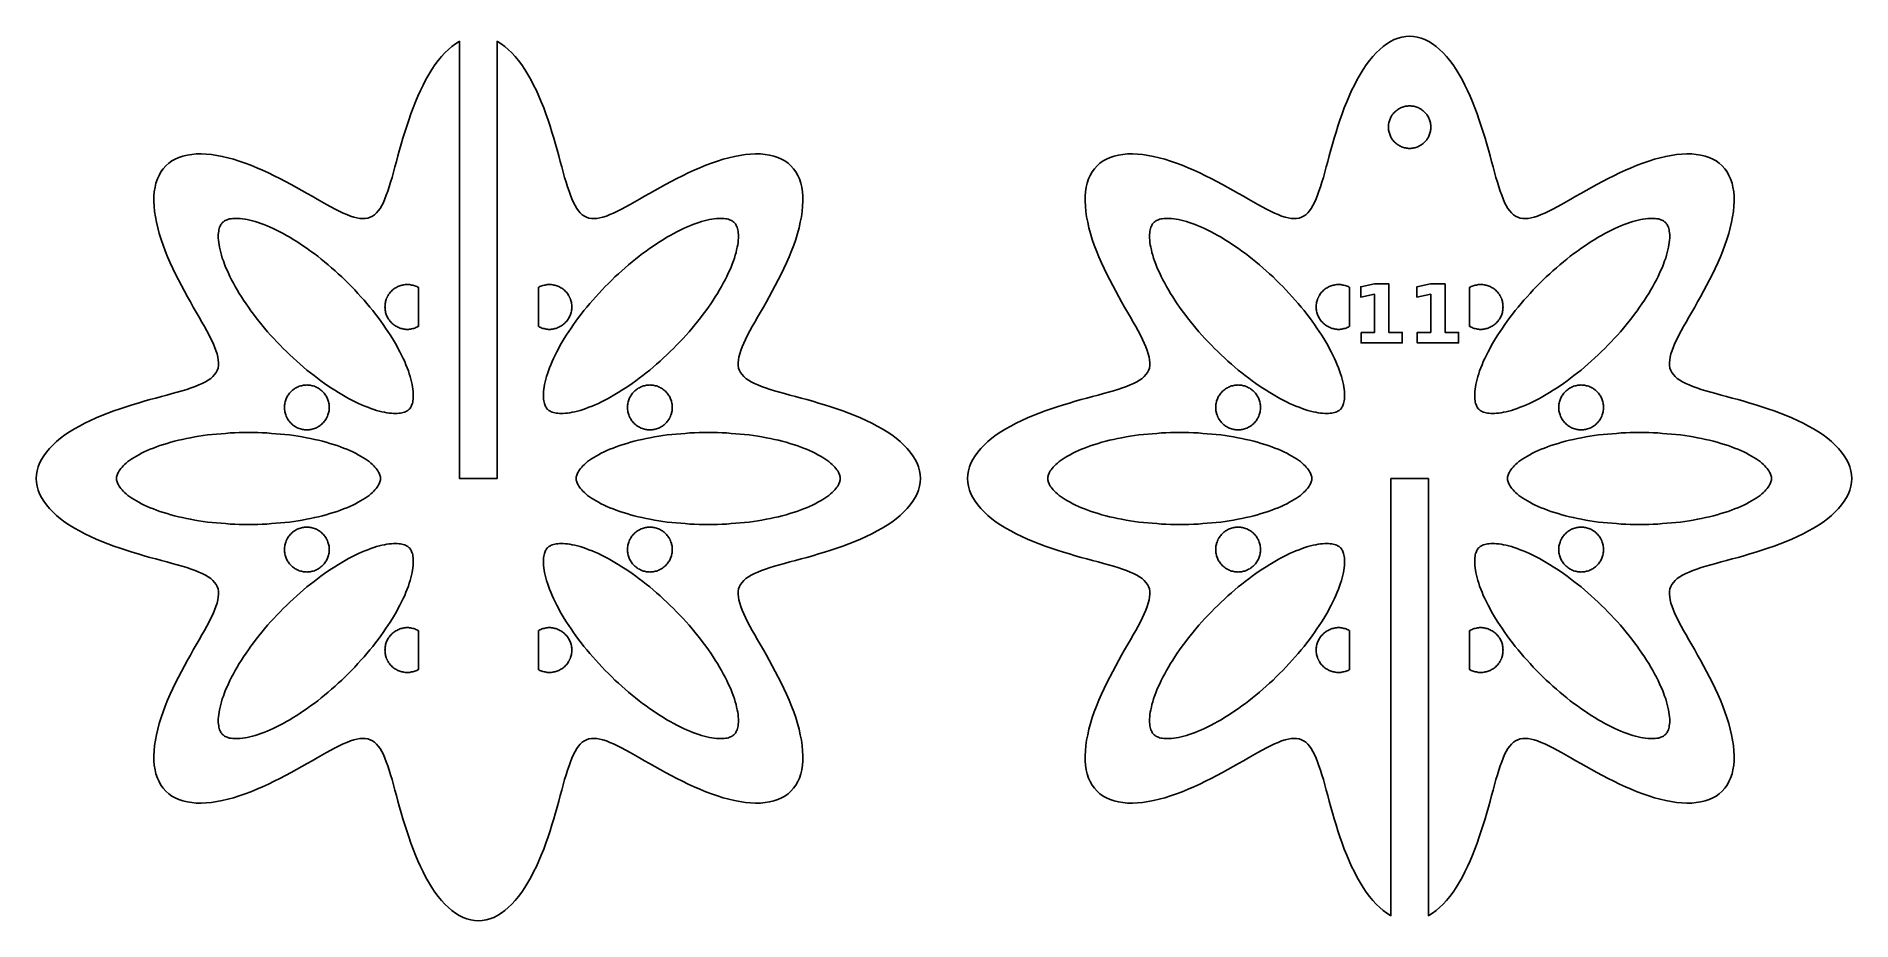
# Model space of a CAD drawing. Header units: millimetres. Extents: x -38 to 116, y -38 to 38.
import ezdxf

# ---------------------------------------------------------------- set-up
doc = ezdxf.new("R2010")
doc.units = ezdxf.units.MM
doc.layers.add('CUT', color=1, linetype='Continuous')
doc.layers.add('ENGRAVE', color=7, linetype='Continuous')

msp = doc.modelspace()

# ---------------------------------------------------------------- linework, layer by layer
at = {"layer": 'CUT'}
for points in [[(37.43, -0.65), (37.34, -0.98), (37.22, -1.3), (37.06, -1.62), (36.86, -1.93), (36.64, -2.24), (36.38, -2.54), (36.1, -2.84), (35.78, -3.13), (35.44, -3.41), (35.07, -3.69), (34.68, -3.95), (34.26, -4.21), (33.83, -4.45), (33.37, -4.69), (32.91, -4.92), (32.42, -5.14), (31.93, -5.34), (31.43, -5.54), (30.92, -5.73), (30.4, -5.91), (29.89, -6.08), (29.37, -6.24), (28.86, -6.4), (28.36, -6.55), (27.86, -6.69), (27.37, -6.82), (26.89, -6.95), (26.42, -7.08), (25.98, -7.2), (25.54, -7.32), (25.13, -7.44), (24.74, -7.56), (24.37, -7.69), (24.03, -7.81), (23.71, -7.93), (23.42, -8.06), (23.15, -8.2), (22.91, -8.34), (22.7, -8.49), (22.52, -8.64), (22.37, -8.81), (22.24, -8.99), (22.15, -9.17), (22.08, -9.37), (22.05, -9.59), (22.04, -9.81), (22.06, -10.05), (22.1, -10.3), (22.17, -10.57), (22.26, -10.86), (22.38, -11.16), (22.51, -11.47), (22.67, -11.8), (22.84, -12.15), (23.04, -12.51), (23.24, -12.88), (23.46, -13.27), (23.69, -13.68), (23.93, -14.1), (24.18, -14.53), (24.43, -14.97), (24.68, -15.42), (24.93, -15.88), (25.19, -16.36), (25.43, -16.84), (25.68, -17.32), (25.91, -17.81), (26.14, -18.3), (26.36, -18.8), (26.56, -19.3), (26.75, -19.79), (26.92, -20.28), (27.07, -20.77), (27.2, -21.25), (27.31, -21.73), (27.4, -22.19), (27.47, -22.65), (27.51, -23.09), (27.53, -23.52), (27.53, -23.93), (27.49, -24.32), (27.43, -24.7), (27.35, -25.06), (27.23, -25.4), (27.09, -25.71), (26.93, -26), (26.74, -26.27), (26.52, -26.52), (26.27, -26.74), (26, -26.93), (25.71, -27.09), (25.4, -27.23), (25.06, -27.35), (24.7, -27.43), (24.32, -27.49), (23.93, -27.53), (23.52, -27.53), (23.09, -27.51), (22.65, -27.47), (22.19, -27.4), (21.73, -27.31), (21.25, -27.2), (20.77, -27.07), (20.28, -26.92), (19.79, -26.75), (19.3, -26.56), (18.8, -26.36), (18.3, -26.14), (17.81, -25.91), (17.32, -25.68), (16.84, -25.43), (16.36, -25.19), (15.88, -24.93), (15.42, -24.68), (14.97, -24.43), (14.53, -24.18), (14.1, -23.93), (13.68, -23.69), (13.27, -23.46), (12.88, -23.24), (12.51, -23.04), (12.15, -22.84), (11.8, -22.67), (11.47, -22.51), (11.16, -22.38), (10.86, -22.26), (10.57, -22.17), (10.3, -22.1), (10.05, -22.06), (9.81, -22.04), (9.59, -22.05), (9.37, -22.08), (9.17, -22.15), (8.99, -22.24), (8.81, -22.37), (8.64, -22.52), (8.49, -22.7), (8.34, -22.91), (8.2, -23.15), (8.06, -23.42), (7.93, -23.71), (7.81, -24.03), (7.69, -24.37), (7.56, -24.74), (7.44, -25.13), (7.32, -25.54), (7.2, -25.98), (7.08, -26.42), (6.95, -26.89), (6.82, -27.37), (6.69, -27.86), (6.55, -28.36), (6.4, -28.86), (6.24, -29.37), (6.08, -29.89), (5.91, -30.4), (5.73, -30.92), (5.54, -31.43), (5.34, -31.93), (5.14, -32.42), (4.92, -32.91), (4.69, -33.37), (4.45, -33.83), (4.21, -34.26), (3.95, -34.68), (3.69, -35.07), (3.41, -35.44), (3.13, -35.78), (2.84, -36.1), (2.54, -36.38), (2.24, -36.64), (1.93, -36.86), (1.62, -37.06), (1.3, -37.22), (0.98, -37.34), (0.65, -37.43), (0.33, -37.48), (0, -37.5), (-0.33, -37.48), (-0.65, -37.43), (-0.98, -37.34), (-1.3, -37.22), (-1.62, -37.06), (-1.93, -36.86), (-2.24, -36.64), (-2.54, -36.38), (-2.84, -36.1), (-3.13, -35.78), (-3.41, -35.44), (-3.69, -35.07), (-3.95, -34.68), (-4.21, -34.26), (-4.45, -33.83), (-4.69, -33.37), (-4.92, -32.91), (-5.14, -32.42), (-5.34, -31.93), (-5.54, -31.43), (-5.73, -30.92), (-5.91, -30.4), (-6.08, -29.89), (-6.24, -29.37), (-6.4, -28.86), (-6.55, -28.36), (-6.69, -27.86), (-6.82, -27.37), (-6.95, -26.89), (-7.08, -26.42), (-7.2, -25.98), (-7.32, -25.54), (-7.44, -25.13), (-7.56, -24.74), (-7.69, -24.37), (-7.81, -24.03), (-7.93, -23.71), (-8.06, -23.42), (-8.2, -23.15), (-8.34, -22.91), (-8.49, -22.7), (-8.64, -22.52), (-8.81, -22.37), (-8.99, -22.24), (-9.17, -22.15), (-9.37, -22.08), (-9.59, -22.05), (-9.81, -22.04), (-10.05, -22.06), (-10.3, -22.1), (-10.57, -22.17), (-10.86, -22.26), (-11.16, -22.38), (-11.47, -22.51), (-11.8, -22.67), (-12.15, -22.84), (-12.51, -23.04), (-12.88, -23.24), (-13.27, -23.46), (-13.68, -23.69), (-14.1, -23.93), (-14.53, -24.18), (-14.97, -24.43), (-15.42, -24.68), (-15.88, -24.93), (-16.36, -25.19), (-16.84, -25.43), (-17.32, -25.68), (-17.81, -25.91), (-18.3, -26.14), (-18.8, -26.36), (-19.3, -26.56), (-19.79, -26.75), (-20.28, -26.92), (-20.77, -27.07), (-21.25, -27.2), (-21.73, -27.31), (-22.19, -27.4), (-22.65, -27.47), (-23.09, -27.51), (-23.52, -27.53), (-23.93, -27.53), (-24.32, -27.49), (-24.7, -27.43), (-25.06, -27.35), (-25.4, -27.23), (-25.71, -27.09), (-26, -26.93), (-26.27, -26.74), (-26.52, -26.52), (-26.74, -26.27), (-26.93, -26), (-27.09, -25.71), (-27.23, -25.4), (-27.35, -25.06), (-27.43, -24.7), (-27.49, -24.32), (-27.53, -23.93), (-27.53, -23.52), (-27.51, -23.09), (-27.47, -22.65), (-27.4, -22.19), (-27.31, -21.73), (-27.2, -21.25), (-27.07, -20.77), (-26.92, -20.28), (-26.75, -19.79), (-26.56, -19.3), (-26.36, -18.8), (-26.14, -18.3), (-25.91, -17.81), (-25.68, -17.32), (-25.43, -16.84), (-25.19, -16.36), (-24.93, -15.88), (-24.68, -15.42), (-24.43, -14.97), (-24.18, -14.53), (-23.93, -14.1), (-23.69, -13.68), (-23.46, -13.27), (-23.24, -12.88), (-23.04, -12.51), (-22.84, -12.15), (-22.67, -11.8), (-22.51, -11.47), (-22.38, -11.16), (-22.26, -10.86), (-22.17, -10.57), (-22.1, -10.3), (-22.06, -10.05), (-22.04, -9.81), (-22.05, -9.59), (-22.08, -9.37), (-22.15, -9.17), (-22.24, -8.99), (-22.37, -8.81), (-22.52, -8.64), (-22.7, -8.49), (-22.91, -8.34), (-23.15, -8.2), (-23.42, -8.06), (-23.71, -7.93), (-24.03, -7.81), (-24.37, -7.69), (-24.74, -7.56), (-25.13, -7.44), (-25.54, -7.32), (-25.98, -7.2), (-26.42, -7.08), (-26.89, -6.95), (-27.37, -6.82), (-27.86, -6.69), (-28.36, -6.55), (-28.86, -6.4), (-29.37, -6.24), (-29.89, -6.08), (-30.4, -5.91), (-30.92, -5.73), (-31.43, -5.54), (-31.93, -5.34), (-32.42, -5.14), (-32.91, -4.92), (-33.37, -4.69), (-33.83, -4.45), (-34.26, -4.21), (-34.68, -3.95), (-35.07, -3.69), (-35.44, -3.41), (-35.78, -3.13), (-36.1, -2.84), (-36.38, -2.54), (-36.64, -2.24), (-36.86, -1.93), (-37.06, -1.62), (-37.22, -1.3), (-37.34, -0.98), (-37.43, -0.65), (-37.48, -0.33), (-37.5, 0), (-37.48, 0.33), (-37.43, 0.65), (-37.34, 0.98), (-37.22, 1.3), (-37.06, 1.62), (-36.86, 1.93), (-36.64, 2.24), (-36.38, 2.54), (-36.1, 2.84), (-35.78, 3.13), (-35.44, 3.41), (-35.07, 3.69), (-34.68, 3.95), (-34.26, 4.21), (-33.83, 4.45), (-33.37, 4.69), (-32.91, 4.92), (-32.42, 5.14), (-31.93, 5.34), (-31.43, 5.54), (-30.92, 5.73), (-30.4, 5.91), (-29.89, 6.08), (-29.37, 6.24), (-28.86, 6.4), (-28.36, 6.55), (-27.86, 6.69), (-27.37, 6.82), (-26.89, 6.95), (-26.42, 7.08), (-25.98, 7.2), (-25.54, 7.32), (-25.13, 7.44), (-24.74, 7.56), (-24.37, 7.69), (-24.03, 7.81), (-23.71, 7.93), (-23.42, 8.06), (-23.15, 8.2), (-22.91, 8.34), (-22.7, 8.49), (-22.52, 8.64), (-22.37, 8.81), (-22.24, 8.99), (-22.15, 9.17), (-22.08, 9.37), (-22.05, 9.59), (-22.04, 9.81), (-22.06, 10.05), (-22.1, 10.3), (-22.17, 10.57), (-22.26, 10.86), (-22.38, 11.16), (-22.51, 11.47), (-22.67, 11.8), (-22.84, 12.15), (-23.04, 12.51), (-23.24, 12.88), (-23.46, 13.27), (-23.69, 13.68), (-23.93, 14.1), (-24.18, 14.53), (-24.43, 14.97), (-24.68, 15.42), (-24.93, 15.88), (-25.19, 16.36), (-25.43, 16.84), (-25.68, 17.32), (-25.91, 17.81), (-26.14, 18.3), (-26.36, 18.8), (-26.56, 19.3), (-26.75, 19.79), (-26.92, 20.28), (-27.07, 20.77), (-27.2, 21.25), (-27.31, 21.73), (-27.4, 22.19), (-27.47, 22.65), (-27.51, 23.09), (-27.53, 23.52), (-27.53, 23.93), (-27.49, 24.32), (-27.43, 24.7), (-27.35, 25.06), (-27.23, 25.4), (-27.09, 25.71), (-26.93, 26), (-26.74, 26.27), (-26.52, 26.52), (-26.27, 26.74), (-26, 26.93), (-25.71, 27.09), (-25.4, 27.23), (-25.06, 27.35), (-24.7, 27.43), (-24.32, 27.49), (-23.93, 27.53), (-23.52, 27.53), (-23.09, 27.51), (-22.65, 27.47), (-22.19, 27.4), (-21.73, 27.31), (-21.25, 27.2), (-20.77, 27.07), (-20.28, 26.92), (-19.79, 26.75), (-19.3, 26.56), (-18.8, 26.36), (-18.3, 26.14), (-17.81, 25.91), (-17.32, 25.68), (-16.84, 25.43), (-16.36, 25.19), (-15.88, 24.93), (-15.42, 24.68), (-14.97, 24.43), (-14.53, 24.18), (-14.1, 23.93), (-13.68, 23.69), (-13.27, 23.46), (-12.88, 23.24), (-12.51, 23.04), (-12.15, 22.84), (-11.8, 22.67), (-11.47, 22.51), (-11.16, 22.38), (-10.86, 22.26), (-10.57, 22.17), (-10.3, 22.1), (-10.05, 22.06), (-9.81, 22.04), (-9.59, 22.05), (-9.37, 22.08), (-9.17, 22.15), (-8.99, 22.24), (-8.81, 22.37), (-8.64, 22.52), (-8.49, 22.7), (-8.34, 22.91), (-8.2, 23.15), (-8.06, 23.42), (-7.93, 23.71), (-7.81, 24.03), (-7.69, 24.37), (-7.56, 24.74), (-7.44, 25.13), (-7.32, 25.54), (-7.2, 25.98), (-7.08, 26.42), (-6.95, 26.89), (-6.82, 27.37), (-6.69, 27.86), (-6.55, 28.36), (-6.4, 28.86), (-6.24, 29.37), (-6.08, 29.89), (-5.91, 30.4), (-5.73, 30.92), (-5.54, 31.43), (-5.34, 31.93), (-5.14, 32.42), (-4.92, 32.91), (-4.69, 33.37), (-4.45, 33.83), (-4.21, 34.26), (-3.95, 34.68), (-3.69, 35.07), (-3.41, 35.44), (-3.13, 35.78), (-2.84, 36.1), (-2.54, 36.38), (-2.24, 36.64), (-1.93, 36.86), (-1.62, 37.06), (-1.59, 37.07), (-1.59, 0), (1.59, 0), (1.59, 37.07), (1.62, 37.06), (1.93, 36.86), (2.24, 36.64), (2.54, 36.38), (2.84, 36.1), (3.13, 35.78), (3.41, 35.44), (3.69, 35.07), (3.95, 34.68), (4.21, 34.26), (4.45, 33.83), (4.69, 33.37), (4.92, 32.91), (5.14, 32.42), (5.34, 31.93), (5.54, 31.43), (5.73, 30.92), (5.91, 30.4), (6.08, 29.89), (6.24, 29.37), (6.4, 28.86), (6.55, 28.36), (6.69, 27.86), (6.82, 27.37), (6.95, 26.89), (7.08, 26.42), (7.2, 25.98), (7.32, 25.54), (7.44, 25.13), (7.56, 24.74), (7.69, 24.37), (7.81, 24.03), (7.93, 23.71), (8.06, 23.42), (8.2, 23.15), (8.34, 22.91), (8.49, 22.7), (8.64, 22.52), (8.81, 22.37), (8.99, 22.24), (9.17, 22.15), (9.37, 22.08), (9.59, 22.05), (9.81, 22.04), (10.05, 22.06), (10.3, 22.1), (10.57, 22.17), (10.86, 22.26), (11.16, 22.38), (11.47, 22.51), (11.8, 22.67), (12.15, 22.84), (12.51, 23.04), (12.88, 23.24), (13.27, 23.46), (13.68, 23.69), (14.1, 23.93), (14.53, 24.18), (14.97, 24.43), (15.42, 24.68), (15.88, 24.93), (16.36, 25.19), (16.84, 25.43), (17.32, 25.68), (17.81, 25.91), (18.3, 26.14), (18.8, 26.36), (19.3, 26.56), (19.79, 26.75), (20.28, 26.92), (20.77, 27.07), (21.25, 27.2), (21.73, 27.31), (22.19, 27.4), (22.65, 27.47), (23.09, 27.51), (23.52, 27.53), (23.93, 27.53), (24.32, 27.49), (24.7, 27.43), (25.06, 27.35), (25.4, 27.23), (25.71, 27.09), (26, 26.93), (26.27, 26.74), (26.52, 26.52), (26.74, 26.27), (26.93, 26), (27.09, 25.71), (27.23, 25.4), (27.35, 25.06), (27.43, 24.7), (27.49, 24.32), (27.53, 23.93), (27.53, 23.52), (27.51, 23.09), (27.47, 22.65), (27.4, 22.19), (27.31, 21.73), (27.2, 21.25), (27.07, 20.77), (26.92, 20.28), (26.75, 19.79), (26.56, 19.3), (26.36, 18.8), (26.14, 18.3), (25.91, 17.81), (25.68, 17.32), (25.43, 16.84), (25.19, 16.36), (24.93, 15.88), (24.68, 15.42), (24.43, 14.97), (24.18, 14.53), (23.93, 14.1), (23.69, 13.68), (23.46, 13.27), (23.24, 12.88), (23.04, 12.51), (22.84, 12.15), (22.67, 11.8), (22.51, 11.47), (22.38, 11.16), (22.26, 10.86), (22.17, 10.57), (22.1, 10.3), (22.06, 10.05), (22.04, 9.81), (22.05, 9.59), (22.08, 9.37), (22.15, 9.17), (22.24, 8.99), (22.37, 8.81), (22.52, 8.64), (22.7, 8.49), (22.91, 8.34), (23.15, 8.2), (23.42, 8.06), (23.71, 7.93), (24.03, 7.81), (24.37, 7.69), (24.74, 7.56), (25.13, 7.44), (25.54, 7.32), (25.98, 7.2), (26.42, 7.08), (26.89, 6.95), (27.37, 6.82), (27.86, 6.69), (28.36, 6.55), (28.86, 6.4), (29.37, 6.24), (29.89, 6.08), (30.4, 5.91), (30.92, 5.73), (31.43, 5.54), (31.93, 5.34), (32.42, 5.14), (32.91, 4.92), (33.37, 4.69), (33.83, 4.45), (34.26, 4.21), (34.68, 3.95), (35.07, 3.69), (35.44, 3.41), (35.78, 3.13), (36.1, 2.84), (36.38, 2.54), (36.64, 2.24), (36.86, 1.93), (37.06, 1.62), (37.22, 1.3), (37.34, 0.98), (37.43, 0.65), (37.48, 0.33), (37.5, 0), (37.48, -0.33), (37.43, -0.65)], [(116.34, -0.98), (116.22, -1.3), (116.06, -1.62), (115.86, -1.93), (115.64, -2.24), (115.38, -2.54), (115.1, -2.84), (114.78, -3.13), (114.44, -3.41), (114.07, -3.69), (113.68, -3.95), (113.26, -4.21), (112.83, -4.45), (112.37, -4.69), (111.91, -4.92), (111.42, -5.14), (110.93, -5.34), (110.43, -5.54), (109.92, -5.73), (109.4, -5.91), (108.89, -6.08), (108.37, -6.24), (107.86, -6.4), (107.36, -6.55), (106.86, -6.69), (106.37, -6.82), (105.89, -6.95), (105.42, -7.08), (104.98, -7.2), (104.54, -7.32), (104.13, -7.44), (103.74, -7.56), (103.37, -7.69), (103.03, -7.81), (102.71, -7.93), (102.42, -8.06), (102.15, -8.2), (101.91, -8.34), (101.7, -8.49), (101.52, -8.64), (101.37, -8.81), (101.24, -8.99), (101.15, -9.17), (101.08, -9.37), (101.05, -9.59), (101.04, -9.81), (101.06, -10.05), (101.1, -10.3), (101.17, -10.57), (101.26, -10.86), (101.38, -11.16), (101.51, -11.47), (101.67, -11.8), (101.84, -12.15), (102.04, -12.51), (102.24, -12.88), (102.46, -13.27), (102.69, -13.68), (102.93, -14.1), (103.18, -14.53), (103.43, -14.97), (103.68, -15.42), (103.93, -15.88), (104.19, -16.36), (104.43, -16.84), (104.68, -17.32), (104.91, -17.81), (105.14, -18.3), (105.36, -18.8), (105.56, -19.3), (105.75, -19.79), (105.92, -20.28), (106.07, -20.77), (106.2, -21.25), (106.31, -21.73), (106.4, -22.19), (106.47, -22.65), (106.51, -23.09), (106.53, -23.52), (106.53, -23.93), (106.49, -24.32), (106.43, -24.7), (106.35, -25.06), (106.23, -25.4), (106.09, -25.71), (105.93, -26), (105.74, -26.27), (105.52, -26.52), (105.27, -26.74), (105, -26.93), (104.71, -27.09), (104.4, -27.23), (104.06, -27.35), (103.7, -27.43), (103.32, -27.49), (102.93, -27.53), (102.52, -27.53), (102.09, -27.51), (101.65, -27.47), (101.19, -27.4), (100.73, -27.31), (100.25, -27.2), (99.77, -27.07), (99.28, -26.92), (98.79, -26.75), (98.3, -26.56), (97.8, -26.36), (97.3, -26.14), (96.81, -25.91), (96.32, -25.68), (95.84, -25.43), (95.36, -25.19), (94.88, -24.93), (94.42, -24.68), (93.97, -24.43), (93.53, -24.18), (93.1, -23.93), (92.68, -23.69), (92.27, -23.46), (91.88, -23.24), (91.51, -23.04), (91.15, -22.84), (90.8, -22.67), (90.47, -22.51), (90.16, -22.38), (89.86, -22.26), (89.57, -22.17), (89.3, -22.1), (89.05, -22.06), (88.81, -22.04), (88.59, -22.05), (88.37, -22.08), (88.17, -22.15), (87.99, -22.24), (87.81, -22.37), (87.64, -22.52), (87.49, -22.7), (87.34, -22.91), (87.2, -23.15), (87.06, -23.42), (86.93, -23.71), (86.81, -24.03), (86.69, -24.37), (86.56, -24.74), (86.44, -25.13), (86.32, -25.54), (86.2, -25.98), (86.08, -26.42), (85.95, -26.89), (85.82, -27.37), (85.69, -27.86), (85.55, -28.36), (85.4, -28.86), (85.24, -29.37), (85.08, -29.89), (84.91, -30.4), (84.73, -30.92), (84.54, -31.43), (84.34, -31.93), (84.14, -32.42), (83.92, -32.91), (83.69, -33.37), (83.45, -33.83), (83.21, -34.26), (82.95, -34.68), (82.69, -35.07), (82.41, -35.44), (82.13, -35.78), (81.84, -36.1), (81.54, -36.38), (81.24, -36.64), (80.93, -36.86), (80.62, -37.06), (80.59, -37.07), (80.59, 0), (77.41, 0), (77.41, -37.07), (77.38, -37.06), (77.07, -36.86), (76.76, -36.64), (76.46, -36.38), (76.16, -36.1), (75.87, -35.78), (75.59, -35.44), (75.31, -35.07), (75.05, -34.68), (74.79, -34.26), (74.55, -33.83), (74.31, -33.37), (74.08, -32.91), (73.86, -32.42), (73.66, -31.93), (73.46, -31.43), (73.27, -30.92), (73.09, -30.4), (72.92, -29.89), (72.76, -29.37), (72.6, -28.86), (72.45, -28.36), (72.31, -27.86), (72.18, -27.37), (72.05, -26.89), (71.92, -26.42), (71.8, -25.98), (71.68, -25.54), (71.56, -25.13), (71.44, -24.74), (71.31, -24.37), (71.19, -24.03), (71.07, -23.71), (70.94, -23.42), (70.8, -23.15), (70.66, -22.91), (70.51, -22.7), (70.36, -22.52), (70.19, -22.37), (70.01, -22.24), (69.83, -22.15), (69.63, -22.08), (69.41, -22.05), (69.19, -22.04), (68.95, -22.06), (68.7, -22.1), (68.43, -22.17), (68.14, -22.26), (67.84, -22.38), (67.53, -22.51), (67.2, -22.67), (66.85, -22.84), (66.49, -23.04), (66.12, -23.24), (65.73, -23.46), (65.32, -23.69), (64.9, -23.93), (64.47, -24.18), (64.03, -24.43), (63.58, -24.68), (63.12, -24.93), (62.64, -25.19), (62.16, -25.43), (61.68, -25.68), (61.19, -25.91), (60.7, -26.14), (60.2, -26.36), (59.7, -26.56), (59.21, -26.75), (58.72, -26.92), (58.23, -27.07), (57.75, -27.2), (57.27, -27.31), (56.81, -27.4), (56.35, -27.47), (55.91, -27.51), (55.48, -27.53), (55.07, -27.53), (54.68, -27.49), (54.3, -27.43), (53.94, -27.35), (53.6, -27.23), (53.29, -27.09), (53, -26.93), (52.73, -26.74), (52.48, -26.52), (52.26, -26.27), (52.07, -26), (51.91, -25.71), (51.77, -25.4), (51.65, -25.06), (51.57, -24.7), (51.51, -24.32), (51.47, -23.93), (51.47, -23.52), (51.49, -23.09), (51.53, -22.65), (51.6, -22.19), (51.69, -21.73), (51.8, -21.25), (51.93, -20.77), (52.08, -20.28), (52.25, -19.79), (52.44, -19.3), (52.64, -18.8), (52.86, -18.3), (53.09, -17.81), (53.32, -17.32), (53.57, -16.84), (53.81, -16.36), (54.07, -15.88), (54.32, -15.42), (54.57, -14.97), (54.82, -14.53), (55.07, -14.1), (55.31, -13.68), (55.54, -13.27), (55.76, -12.88), (55.96, -12.51), (56.16, -12.15), (56.33, -11.8), (56.49, -11.47), (56.62, -11.16), (56.74, -10.86), (56.83, -10.57), (56.9, -10.3), (56.94, -10.05), (56.96, -9.81), (56.95, -9.59), (56.92, -9.37), (56.85, -9.17), (56.76, -8.99), (56.63, -8.81), (56.48, -8.64), (56.3, -8.49), (56.09, -8.34), (55.85, -8.2), (55.58, -8.06), (55.29, -7.93), (54.97, -7.81), (54.63, -7.69), (54.26, -7.56), (53.87, -7.44), (53.46, -7.32), (53.02, -7.2), (52.58, -7.08), (52.11, -6.95), (51.63, -6.82), (51.14, -6.69), (50.64, -6.55), (50.14, -6.4), (49.63, -6.24), (49.11, -6.08), (48.6, -5.91), (48.08, -5.73), (47.57, -5.54), (47.07, -5.34), (46.58, -5.14), (46.09, -4.92), (45.63, -4.69), (45.17, -4.45), (44.74, -4.21), (44.32, -3.95), (43.93, -3.69), (43.56, -3.41), (43.22, -3.13), (42.9, -2.84), (42.62, -2.54), (42.36, -2.24), (42.14, -1.93), (41.94, -1.62), (41.78, -1.3), (41.66, -0.98), (41.57, -0.65), (41.52, -0.33), (41.5, 0), (41.52, 0.33), (41.57, 0.65), (41.66, 0.98), (41.78, 1.3), (41.94, 1.62), (42.14, 1.93), (42.36, 2.24), (42.62, 2.54), (42.9, 2.84), (43.22, 3.13), (43.56, 3.41), (43.93, 3.69), (44.32, 3.95), (44.74, 4.21), (45.17, 4.45), (45.63, 4.69), (46.09, 4.92), (46.58, 5.14), (47.07, 5.34), (47.57, 5.54), (48.08, 5.73), (48.6, 5.91), (49.11, 6.08), (49.63, 6.24), (50.14, 6.4), (50.64, 6.55), (51.14, 6.69), (51.63, 6.82), (52.11, 6.95), (52.58, 7.08), (53.02, 7.2), (53.46, 7.32), (53.87, 7.44), (54.26, 7.56), (54.63, 7.69), (54.97, 7.81), (55.29, 7.93), (55.58, 8.06), (55.85, 8.2), (56.09, 8.34), (56.3, 8.49), (56.48, 8.64), (56.63, 8.81), (56.76, 8.99), (56.85, 9.17), (56.92, 9.37), (56.95, 9.59), (56.96, 9.81), (56.94, 10.05), (56.9, 10.3), (56.83, 10.57), (56.74, 10.86), (56.62, 11.16), (56.49, 11.47), (56.33, 11.8), (56.16, 12.15), (55.96, 12.51), (55.76, 12.88), (55.54, 13.27), (55.31, 13.68), (55.07, 14.1), (54.82, 14.53), (54.57, 14.97), (54.32, 15.42), (54.07, 15.88), (53.81, 16.36), (53.57, 16.84), (53.32, 17.32), (53.09, 17.81), (52.86, 18.3), (52.64, 18.8), (52.44, 19.3), (52.25, 19.79), (52.08, 20.28), (51.93, 20.77), (51.8, 21.25), (51.69, 21.73), (51.6, 22.19), (51.53, 22.65), (51.49, 23.09), (51.47, 23.52), (51.47, 23.93), (51.51, 24.32), (51.57, 24.7), (51.65, 25.06), (51.77, 25.4), (51.91, 25.71), (52.07, 26), (52.26, 26.27), (52.48, 26.52), (52.73, 26.74), (53, 26.93), (53.29, 27.09), (53.6, 27.23), (53.94, 27.35), (54.3, 27.43), (54.68, 27.49), (55.07, 27.53), (55.48, 27.53), (55.91, 27.51), (56.35, 27.47), (56.81, 27.4), (57.27, 27.31), (57.75, 27.2), (58.23, 27.07), (58.72, 26.92), (59.21, 26.75), (59.7, 26.56), (60.2, 26.36), (60.7, 26.14), (61.19, 25.91), (61.68, 25.68), (62.16, 25.43), (62.64, 25.19), (63.12, 24.93), (63.58, 24.68), (64.03, 24.43), (64.47, 24.18), (64.9, 23.93), (65.32, 23.69), (65.73, 23.46), (66.12, 23.24), (66.49, 23.04), (66.85, 22.84), (67.2, 22.67), (67.53, 22.51), (67.84, 22.38), (68.14, 22.26), (68.43, 22.17), (68.7, 22.1), (68.95, 22.06), (69.19, 22.04), (69.41, 22.05), (69.63, 22.08), (69.83, 22.15), (70.01, 22.24), (70.19, 22.37), (70.36, 22.52), (70.51, 22.7), (70.66, 22.91), (70.8, 23.15), (70.94, 23.42), (71.07, 23.71), (71.19, 24.03), (71.31, 24.37), (71.44, 24.74), (71.56, 25.13), (71.68, 25.54), (71.8, 25.98), (71.92, 26.42), (72.05, 26.89), (72.18, 27.37), (72.31, 27.86), (72.45, 28.36), (72.6, 28.86), (72.76, 29.37), (72.92, 29.89), (73.09, 30.4), (73.27, 30.92), (73.46, 31.43), (73.66, 31.93), (73.86, 32.42), (74.08, 32.91), (74.31, 33.37), (74.55, 33.83), (74.79, 34.26), (75.05, 34.68), (75.31, 35.07), (75.59, 35.44), (75.87, 35.78), (76.16, 36.1), (76.46, 36.38), (76.76, 36.64), (77.07, 36.86), (77.38, 37.06), (77.7, 37.22), (78.02, 37.34), (78.35, 37.43), (78.67, 37.48), (79, 37.5), (79.33, 37.48), (79.65, 37.43), (79.98, 37.34), (80.3, 37.22), (80.62, 37.06), (80.93, 36.86), (81.24, 36.64), (81.54, 36.38), (81.84, 36.1), (82.13, 35.78), (82.41, 35.44), (82.69, 35.07), (82.95, 34.68), (83.21, 34.26), (83.45, 33.83), (83.69, 33.37), (83.92, 32.91), (84.14, 32.42), (84.34, 31.93), (84.54, 31.43), (84.73, 30.92), (84.91, 30.4), (85.08, 29.89), (85.24, 29.37), (85.4, 28.86), (85.55, 28.36), (85.69, 27.86), (85.82, 27.37), (85.95, 26.89), (86.08, 26.42), (86.2, 25.98), (86.32, 25.54), (86.44, 25.13), (86.56, 24.74), (86.69, 24.37), (86.81, 24.03), (86.93, 23.71), (87.06, 23.42), (87.2, 23.15), (87.34, 22.91), (87.49, 22.7), (87.64, 22.52), (87.81, 22.37), (87.99, 22.24), (88.17, 22.15), (88.37, 22.08), (88.59, 22.05), (88.81, 22.04), (89.05, 22.06), (89.3, 22.1), (89.57, 22.17), (89.86, 22.26), (90.16, 22.38), (90.47, 22.51), (90.8, 22.67), (91.15, 22.84), (91.51, 23.04), (91.88, 23.24), (92.27, 23.46), (92.68, 23.69), (93.1, 23.93), (93.53, 24.18), (93.97, 24.43), (94.42, 24.68), (94.88, 24.93), (95.36, 25.19), (95.84, 25.43), (96.32, 25.68), (96.81, 25.91), (97.3, 26.14), (97.8, 26.36), (98.3, 26.56), (98.79, 26.75), (99.28, 26.92), (99.77, 27.07), (100.25, 27.2), (100.73, 27.31), (101.19, 27.4), (101.65, 27.47), (102.09, 27.51), (102.52, 27.53), (102.93, 27.53), (103.32, 27.49), (103.7, 27.43), (104.06, 27.35), (104.4, 27.23), (104.71, 27.09), (105, 26.93), (105.27, 26.74), (105.52, 26.52), (105.74, 26.27), (105.93, 26), (106.09, 25.71), (106.23, 25.4), (106.35, 25.06), (106.43, 24.7), (106.49, 24.32), (106.53, 23.93), (106.53, 23.52), (106.51, 23.09), (106.47, 22.65), (106.4, 22.19), (106.31, 21.73), (106.2, 21.25), (106.07, 20.77), (105.92, 20.28), (105.75, 19.79), (105.56, 19.3), (105.36, 18.8), (105.14, 18.3), (104.91, 17.81), (104.68, 17.32), (104.43, 16.84), (104.19, 16.36), (103.93, 15.88), (103.68, 15.42), (103.43, 14.97), (103.18, 14.53), (102.93, 14.1), (102.69, 13.68), (102.46, 13.27), (102.24, 12.88), (102.04, 12.51), (101.84, 12.15), (101.67, 11.8), (101.51, 11.47), (101.38, 11.16), (101.26, 10.86), (101.17, 10.57), (101.1, 10.3), (101.06, 10.05), (101.04, 9.81), (101.05, 9.59), (101.08, 9.37), (101.15, 9.17), (101.24, 8.99), (101.37, 8.81), (101.52, 8.64), (101.7, 8.49), (101.91, 8.34), (102.15, 8.2), (102.42, 8.06), (102.71, 7.93), (103.03, 7.81), (103.37, 7.69), (103.74, 7.56), (104.13, 7.44), (104.54, 7.32), (104.98, 7.2), (105.42, 7.08), (105.89, 6.95), (106.37, 6.82), (106.86, 6.69), (107.36, 6.55), (107.86, 6.4), (108.37, 6.24), (108.89, 6.08), (109.4, 5.91), (109.92, 5.73), (110.43, 5.54), (110.93, 5.34), (111.42, 5.14), (111.91, 4.92), (112.37, 4.69), (112.83, 4.45), (113.26, 4.21), (113.68, 3.95), (114.07, 3.69), (114.44, 3.41), (114.78, 3.13), (115.1, 2.84), (115.38, 2.54), (115.64, 2.24), (115.86, 1.93), (116.06, 1.62), (116.22, 1.3), (116.34, 0.98), (116.43, 0.65), (116.48, 0.33), (116.5, 0), (116.48, -0.33), (116.43, -0.65), (116.34, -0.98)], [(80.8, 29.89), (80.79, 29.98), (80.78, 30.06), (80.77, 30.15), (80.75, 30.24), (80.72, 30.32), (80.69, 30.41), (80.66, 30.49), (80.63, 30.57), (80.59, 30.65), (80.54, 30.73), (80.5, 30.8), (80.45, 30.87), (80.39, 30.94), (80.33, 31.01), (80.27, 31.07), (80.21, 31.13), (80.14, 31.19), (80.07, 31.25), (80, 31.3), (79.93, 31.34), (79.85, 31.39), (79.77, 31.43), (79.69, 31.46), (79.61, 31.49), (79.52, 31.52), (79.44, 31.55), (79.35, 31.57), (79.26, 31.58), (79.18, 31.59), (79.09, 31.6), (79, 31.6), (78.91, 31.6), (78.82, 31.59), (78.74, 31.58), (78.65, 31.57), (78.56, 31.55), (78.48, 31.52), (78.39, 31.49), (78.31, 31.46), (78.23, 31.43), (78.15, 31.39), (78.07, 31.34), (78, 31.3), (77.93, 31.25), (77.86, 31.19), (77.79, 31.13), (77.73, 31.07), (77.67, 31.01), (77.61, 30.94), (77.55, 30.87), (77.5, 30.8), (77.46, 30.73), (77.41, 30.65), (77.37, 30.57), (77.34, 30.49), (77.31, 30.41), (77.28, 30.32), (77.25, 30.24), (77.23, 30.15), (77.22, 30.06), (77.21, 29.98), (77.2, 29.89), (77.2, 29.8), (77.2, 29.71), (77.21, 29.62), (77.22, 29.54), (77.23, 29.45), (77.25, 29.36), (77.28, 29.28), (77.31, 29.19), (77.34, 29.11), (77.37, 29.03), (77.41, 28.95), (77.46, 28.87), (77.5, 28.8), (77.55, 28.73), (77.61, 28.66), (77.67, 28.59), (77.73, 28.53), (77.79, 28.47), (77.86, 28.41), (77.93, 28.35), (78, 28.3), (78.07, 28.26), (78.15, 28.21), (78.23, 28.17), (78.31, 28.14), (78.39, 28.11), (78.48, 28.08), (78.56, 28.05), (78.65, 28.03), (78.74, 28.02), (78.82, 28.01), (78.91, 28), (79, 28), (79.09, 28), (79.18, 28.01), (79.26, 28.02), (79.35, 28.03), (79.44, 28.05), (79.52, 28.08), (79.61, 28.11), (79.69, 28.14), (79.77, 28.17), (79.85, 28.21), (79.93, 28.26), (80, 28.3), (80.07, 28.35), (80.14, 28.41), (80.21, 28.47), (80.27, 28.53), (80.33, 28.59), (80.39, 28.66), (80.45, 28.73), (80.5, 28.8), (80.54, 28.87), (80.59, 28.95), (80.63, 29.03), (80.66, 29.11), (80.69, 29.19), (80.72, 29.28), (80.75, 29.36), (80.77, 29.45), (80.78, 29.54), (80.79, 29.62), (80.8, 29.71), (80.8, 29.8), (80.8, 29.89)], [(-9.96, 15.41), (-10.22, 15.7), (-10.49, 15.99), (-10.76, 16.27), (-11.03, 16.55), (-11.31, 16.82), (-11.59, 17.09), (-11.88, 17.36), (-12.16, 17.62), (-12.45, 17.88), (-12.75, 18.13), (-13.04, 18.37), (-13.34, 18.61), (-13.63, 18.85), (-13.93, 19.07), (-14.23, 19.29), (-14.52, 19.51), (-14.82, 19.71), (-15.12, 19.91), (-15.41, 20.1), (-15.7, 20.28), (-15.99, 20.46), (-16.28, 20.62), (-16.57, 20.78), (-16.85, 20.93), (-17.13, 21.07), (-17.4, 21.2), (-17.67, 21.32), (-17.93, 21.44), (-18.19, 21.54), (-18.45, 21.63), (-18.69, 21.72), (-18.93, 21.79), (-19.16, 21.86), (-19.39, 21.91), (-19.61, 21.96), (-19.81, 22), (-20.01, 22.03), (-20.2, 22.05), (-20.38, 22.06), (-20.54, 22.06), (-20.7, 22.06), (-20.84, 22.05), (-20.98, 22.03), (-21.1, 22.01), (-21.21, 21.98), (-21.31, 21.95), (-21.39, 21.91), (-21.47, 21.88), (-21.54, 21.84), (-21.6, 21.8), (-21.66, 21.75), (-21.71, 21.71), (-21.75, 21.66), (-21.8, 21.6), (-21.84, 21.54), (-21.88, 21.47), (-21.91, 21.39), (-21.95, 21.31), (-21.98, 21.21), (-22.01, 21.1), (-22.03, 20.98), (-22.05, 20.84), (-22.06, 20.7), (-22.06, 20.54), (-22.06, 20.38), (-22.05, 20.2), (-22.03, 20.01), (-22, 19.81), (-21.96, 19.61), (-21.91, 19.39), (-21.86, 19.16), (-21.79, 18.93), (-21.72, 18.69), (-21.63, 18.45), (-21.54, 18.19), (-21.44, 17.93), (-21.32, 17.67), (-21.2, 17.4), (-21.07, 17.13), (-20.93, 16.85), (-20.78, 16.57), (-20.62, 16.28), (-20.46, 15.99), (-20.28, 15.7), (-20.1, 15.41), (-19.91, 15.12), (-19.71, 14.82), (-19.51, 14.52), (-19.29, 14.23), (-19.07, 13.93), (-18.85, 13.63), (-18.61, 13.34), (-18.37, 13.04), (-18.13, 12.75), (-17.88, 12.45), (-17.62, 12.16), (-17.36, 11.88), (-17.09, 11.59), (-16.82, 11.31), (-16.55, 11.03), (-16.27, 10.76), (-15.99, 10.49), (-15.7, 10.22), (-15.41, 9.96), (-15.12, 9.7), (-14.83, 9.45), (-14.54, 9.2), (-14.24, 8.96), (-13.94, 8.73), (-13.65, 8.5), (-13.35, 8.28), (-13.05, 8.07), (-12.76, 7.87), (-12.46, 7.67), (-12.17, 7.48), (-11.87, 7.29), (-11.58, 7.12), (-11.3, 6.95), (-11.01, 6.79), (-10.73, 6.65), (-10.45, 6.51), (-10.18, 6.37), (-9.91, 6.25), (-9.64, 6.14), (-9.38, 6.04), (-9.13, 5.94), (-8.88, 5.86), (-8.64, 5.78), (-8.41, 5.72), (-8.19, 5.66), (-7.97, 5.62), (-7.76, 5.58), (-7.57, 5.55), (-7.38, 5.53), (-7.2, 5.52), (-7.03, 5.52), (-6.88, 5.52), (-6.73, 5.53), (-6.6, 5.55), (-6.48, 5.57), (-6.37, 5.6), (-6.27, 5.63), (-6.18, 5.66), (-6.11, 5.7), (-6.04, 5.74), (-5.97, 5.78), (-5.92, 5.82), (-5.87, 5.87), (-5.82, 5.92), (-5.78, 5.97), (-5.74, 6.04), (-5.7, 6.11), (-5.66, 6.18), (-5.63, 6.27), (-5.6, 6.37), (-5.57, 6.48), (-5.55, 6.6), (-5.53, 6.73), (-5.52, 6.88), (-5.52, 7.03), (-5.52, 7.2), (-5.53, 7.38), (-5.55, 7.57), (-5.58, 7.76), (-5.62, 7.97), (-5.66, 8.19), (-5.72, 8.41), (-5.78, 8.64), (-5.86, 8.88), (-5.94, 9.13), (-6.04, 9.38), (-6.14, 9.64), (-6.25, 9.91), (-6.37, 10.18), (-6.51, 10.45), (-6.65, 10.73), (-6.79, 11.01), (-6.95, 11.3), (-7.12, 11.58), (-7.29, 11.87), (-7.48, 12.17), (-7.67, 12.46), (-7.87, 12.76), (-8.07, 13.05), (-8.28, 13.35), (-8.5, 13.65), (-8.73, 13.94), (-8.96, 14.24), (-9.2, 14.54), (-9.45, 14.83), (-9.7, 15.12), (-9.96, 15.41)], [(15.41, 9.96), (15.7, 10.22), (15.99, 10.49), (16.27, 10.76), (16.55, 11.03), (16.82, 11.31), (17.09, 11.59), (17.36, 11.88), (17.62, 12.16), (17.88, 12.45), (18.13, 12.75), (18.37, 13.04), (18.61, 13.34), (18.85, 13.63), (19.07, 13.93), (19.29, 14.23), (19.51, 14.52), (19.71, 14.82), (19.91, 15.12), (20.1, 15.41), (20.28, 15.7), (20.46, 15.99), (20.62, 16.28), (20.78, 16.57), (20.93, 16.85), (21.07, 17.13), (21.2, 17.4), (21.32, 17.67), (21.44, 17.93), (21.54, 18.19), (21.63, 18.45), (21.72, 18.69), (21.79, 18.93), (21.86, 19.16), (21.91, 19.39), (21.96, 19.61), (22, 19.81), (22.03, 20.01), (22.05, 20.2), (22.06, 20.38), (22.06, 20.54), (22.06, 20.7), (22.05, 20.84), (22.03, 20.98), (22.01, 21.1), (21.98, 21.21), (21.95, 21.31), (21.91, 21.39), (21.88, 21.47), (21.84, 21.54), (21.8, 21.6), (21.75, 21.66), (21.71, 21.71), (21.66, 21.75), (21.6, 21.8), (21.54, 21.84), (21.47, 21.88), (21.39, 21.91), (21.31, 21.95), (21.21, 21.98), (21.1, 22.01), (20.98, 22.03), (20.84, 22.05), (20.7, 22.06), (20.54, 22.06), (20.38, 22.06), (20.2, 22.05), (20.01, 22.03), (19.81, 22), (19.61, 21.96), (19.39, 21.91), (19.16, 21.86), (18.93, 21.79), (18.69, 21.72), (18.45, 21.63), (18.19, 21.54), (17.93, 21.44), (17.67, 21.32), (17.4, 21.2), (17.13, 21.07), (16.85, 20.93), (16.57, 20.78), (16.28, 20.62), (15.99, 20.46), (15.7, 20.28), (15.41, 20.1), (15.12, 19.91), (14.82, 19.71), (14.52, 19.51), (14.23, 19.29), (13.93, 19.07), (13.63, 18.85), (13.34, 18.61), (13.04, 18.37), (12.75, 18.13), (12.45, 17.88), (12.16, 17.62), (11.88, 17.36), (11.59, 17.09), (11.31, 16.82), (11.03, 16.55), (10.76, 16.27), (10.49, 15.99), (10.22, 15.7), (9.96, 15.41), (9.7, 15.12), (9.45, 14.83), (9.2, 14.54), (8.96, 14.24), (8.73, 13.94), (8.5, 13.65), (8.28, 13.35), (8.07, 13.05), (7.87, 12.76), (7.67, 12.46), (7.48, 12.17), (7.29, 11.87), (7.12, 11.58), (6.95, 11.3), (6.79, 11.01), (6.65, 10.73), (6.51, 10.45), (6.37, 10.18), (6.25, 9.91), (6.14, 9.64), (6.04, 9.38), (5.94, 9.13), (5.86, 8.88), (5.78, 8.64), (5.72, 8.41), (5.66, 8.19), (5.62, 7.97), (5.58, 7.76), (5.55, 7.57), (5.53, 7.38), (5.52, 7.2), (5.52, 7.03), (5.52, 6.88), (5.53, 6.73), (5.55, 6.6), (5.57, 6.48), (5.6, 6.37), (5.63, 6.27), (5.66, 6.18), (5.7, 6.11), (5.74, 6.04), (5.78, 5.97), (5.82, 5.92), (5.87, 5.87), (5.92, 5.82), (5.97, 5.78), (6.04, 5.74), (6.11, 5.7), (6.18, 5.66), (6.27, 5.63), (6.37, 5.6), (6.48, 5.57), (6.6, 5.55), (6.73, 5.53), (6.88, 5.52), (7.03, 5.52), (7.2, 5.52), (7.38, 5.53), (7.57, 5.55), (7.76, 5.58), (7.97, 5.62), (8.19, 5.66), (8.41, 5.72), (8.64, 5.78), (8.88, 5.86), (9.13, 5.94), (9.38, 6.04), (9.64, 6.14), (9.91, 6.25), (10.18, 6.37), (10.45, 6.51), (10.73, 6.65), (11.01, 6.79), (11.3, 6.95), (11.58, 7.12), (11.87, 7.29), (12.17, 7.48), (12.46, 7.67), (12.76, 7.87), (13.05, 8.07), (13.35, 8.28), (13.65, 8.5), (13.94, 8.73), (14.24, 8.96), (14.54, 9.2), (14.83, 9.45), (15.12, 9.7), (15.41, 9.96)], [(68.78, 15.7), (68.51, 15.99), (68.24, 16.27), (67.97, 16.55), (67.69, 16.82), (67.41, 17.09), (67.12, 17.36), (66.84, 17.62), (66.55, 17.88), (66.25, 18.13), (65.96, 18.37), (65.66, 18.61), (65.37, 18.85), (65.07, 19.07), (64.77, 19.29), (64.48, 19.51), (64.18, 19.71), (63.88, 19.91), (63.59, 20.1), (63.3, 20.28), (63.01, 20.46), (62.72, 20.62), (62.43, 20.78), (62.15, 20.93), (61.87, 21.07), (61.6, 21.2), (61.33, 21.32), (61.07, 21.44), (60.81, 21.54), (60.55, 21.63), (60.31, 21.72), (60.07, 21.79), (59.84, 21.86), (59.61, 21.91), (59.39, 21.96), (59.19, 22), (58.99, 22.03), (58.8, 22.05), (58.62, 22.06), (58.46, 22.06), (58.3, 22.06), (58.16, 22.05), (58.02, 22.03), (57.9, 22.01), (57.79, 21.98), (57.69, 21.95), (57.61, 21.91), (57.53, 21.88), (57.46, 21.84), (57.4, 21.8), (57.34, 21.75), (57.29, 21.71), (57.25, 21.66), (57.2, 21.6), (57.16, 21.54), (57.12, 21.47), (57.09, 21.39), (57.05, 21.31), (57.02, 21.21), (56.99, 21.1), (56.97, 20.98), (56.95, 20.84), (56.94, 20.7), (56.94, 20.54), (56.94, 20.38), (56.95, 20.2), (56.97, 20.01), (57, 19.81), (57.04, 19.61), (57.09, 19.39), (57.14, 19.16), (57.21, 18.93), (57.28, 18.69), (57.37, 18.45), (57.46, 18.19), (57.56, 17.93), (57.68, 17.67), (57.8, 17.4), (57.93, 17.13), (58.07, 16.85), (58.22, 16.57), (58.38, 16.28), (58.54, 15.99), (58.72, 15.7), (58.9, 15.41), (59.09, 15.12), (59.29, 14.82), (59.49, 14.52), (59.71, 14.23), (59.93, 13.93), (60.15, 13.63), (60.39, 13.34), (60.63, 13.04), (60.87, 12.75), (61.12, 12.45), (61.38, 12.16), (61.64, 11.88), (61.91, 11.59), (62.18, 11.31), (62.45, 11.03), (62.73, 10.76), (63.01, 10.49), (63.3, 10.22), (63.59, 9.96), (63.88, 9.7), (64.17, 9.45), (64.46, 9.2), (64.76, 8.96), (65.06, 8.73), (65.35, 8.5), (65.65, 8.28), (65.95, 8.07), (66.24, 7.87), (66.54, 7.67), (66.83, 7.48), (67.13, 7.29), (67.42, 7.12), (67.7, 6.95), (67.99, 6.79), (68.27, 6.65), (68.55, 6.51), (68.82, 6.37), (69.09, 6.25), (69.36, 6.14), (69.62, 6.04), (69.87, 5.94), (70.12, 5.86), (70.36, 5.78), (70.59, 5.72), (70.81, 5.66), (71.03, 5.62), (71.24, 5.58), (71.43, 5.55), (71.62, 5.53), (71.8, 5.52), (71.97, 5.52), (72.12, 5.52), (72.27, 5.53), (72.4, 5.55), (72.52, 5.57), (72.63, 5.6), (72.73, 5.63), (72.82, 5.66), (72.89, 5.7), (72.96, 5.74), (73.03, 5.78), (73.08, 5.82), (73.13, 5.87), (73.18, 5.92), (73.22, 5.97), (73.26, 6.04), (73.3, 6.11), (73.34, 6.18), (73.37, 6.27), (73.4, 6.37), (73.43, 6.48), (73.45, 6.6), (73.47, 6.73), (73.48, 6.88), (73.48, 7.03), (73.48, 7.2), (73.47, 7.38), (73.45, 7.57), (73.42, 7.76), (73.38, 7.97), (73.34, 8.19), (73.28, 8.41), (73.22, 8.64), (73.14, 8.88), (73.06, 9.13), (72.96, 9.38), (72.86, 9.64), (72.75, 9.91), (72.63, 10.18), (72.49, 10.45), (72.35, 10.73), (72.21, 11.01), (72.05, 11.3), (71.88, 11.58), (71.71, 11.87), (71.52, 12.17), (71.33, 12.46), (71.13, 12.76), (70.93, 13.05), (70.72, 13.35), (70.5, 13.65), (70.27, 13.94), (70.04, 14.24), (69.8, 14.54), (69.55, 14.83), (69.3, 15.12), (69.04, 15.41), (68.78, 15.7)], [(94.7, 10.22), (94.99, 10.49), (95.27, 10.76), (95.55, 11.03), (95.82, 11.31), (96.09, 11.59), (96.36, 11.88), (96.62, 12.16), (96.88, 12.45), (97.13, 12.75), (97.37, 13.04), (97.61, 13.34), (97.85, 13.63), (98.07, 13.93), (98.29, 14.23), (98.51, 14.52), (98.71, 14.82), (98.91, 15.12), (99.1, 15.41), (99.28, 15.7), (99.46, 15.99), (99.62, 16.28), (99.78, 16.57), (99.93, 16.85), (100.07, 17.13), (100.2, 17.4), (100.32, 17.67), (100.44, 17.93), (100.54, 18.19), (100.63, 18.45), (100.72, 18.69), (100.79, 18.93), (100.86, 19.16), (100.91, 19.39), (100.96, 19.61), (101, 19.81), (101.03, 20.01), (101.05, 20.2), (101.06, 20.38), (101.06, 20.54), (101.06, 20.7), (101.05, 20.84), (101.03, 20.98), (101.01, 21.1), (100.98, 21.21), (100.95, 21.31), (100.91, 21.39), (100.88, 21.47), (100.84, 21.54), (100.8, 21.6), (100.75, 21.66), (100.71, 21.71), (100.66, 21.75), (100.6, 21.8), (100.54, 21.84), (100.47, 21.88), (100.39, 21.91), (100.31, 21.95), (100.21, 21.98), (100.1, 22.01), (99.98, 22.03), (99.84, 22.05), (99.7, 22.06), (99.54, 22.06), (99.38, 22.06), (99.2, 22.05), (99.01, 22.03), (98.81, 22), (98.61, 21.96), (98.39, 21.91), (98.16, 21.86), (97.93, 21.79), (97.69, 21.72), (97.45, 21.63), (97.19, 21.54), (96.93, 21.44), (96.67, 21.32), (96.4, 21.2), (96.13, 21.07), (95.85, 20.93), (95.57, 20.78), (95.28, 20.62), (94.99, 20.46), (94.7, 20.28), (94.41, 20.1), (94.12, 19.91), (93.82, 19.71), (93.52, 19.51), (93.23, 19.29), (92.93, 19.07), (92.63, 18.85), (92.34, 18.61), (92.04, 18.37), (91.75, 18.13), (91.45, 17.88), (91.16, 17.62), (90.88, 17.36), (90.59, 17.09), (90.31, 16.82), (90.03, 16.55), (89.76, 16.27), (89.49, 15.99), (89.22, 15.7), (88.96, 15.41), (88.7, 15.12), (88.45, 14.83), (88.2, 14.54), (87.96, 14.24), (87.73, 13.94), (87.5, 13.65), (87.28, 13.35), (87.07, 13.05), (86.87, 12.76), (86.67, 12.46), (86.48, 12.17), (86.29, 11.87), (86.12, 11.58), (85.95, 11.3), (85.79, 11.01), (85.65, 10.73), (85.51, 10.45), (85.37, 10.18), (85.25, 9.91), (85.14, 9.64), (85.04, 9.38), (84.94, 9.13), (84.86, 8.88), (84.78, 8.64), (84.72, 8.41), (84.66, 8.19), (84.62, 7.97), (84.58, 7.76), (84.55, 7.57), (84.53, 7.38), (84.52, 7.2), (84.52, 7.03), (84.52, 6.88), (84.53, 6.73), (84.55, 6.6), (84.57, 6.48), (84.6, 6.37), (84.63, 6.27), (84.66, 6.18), (84.7, 6.11), (84.74, 6.04), (84.78, 5.97), (84.82, 5.92), (84.87, 5.87), (84.92, 5.82), (84.97, 5.78), (85.04, 5.74), (85.11, 5.7), (85.18, 5.66), (85.27, 5.63), (85.37, 5.6), (85.48, 5.57), (85.6, 5.55), (85.73, 5.53), (85.88, 5.52), (86.03, 5.52), (86.2, 5.52), (86.38, 5.53), (86.57, 5.55), (86.76, 5.58), (86.97, 5.62), (87.19, 5.66), (87.41, 5.72), (87.64, 5.78), (87.88, 5.86), (88.13, 5.94), (88.38, 6.04), (88.64, 6.14), (88.91, 6.25), (89.18, 6.37), (89.45, 6.51), (89.73, 6.65), (90.01, 6.79), (90.3, 6.95), (90.58, 7.12), (90.87, 7.29), (91.17, 7.48), (91.46, 7.67), (91.76, 7.87), (92.05, 8.07), (92.35, 8.28), (92.65, 8.5), (92.94, 8.73), (93.24, 8.96), (93.54, 9.2), (93.83, 9.45), (94.12, 9.7), (94.41, 9.96), (94.7, 10.22)], [(-5.3, 12.8), (-5.22, 12.83), (-5.13, 12.88), (-5.09, 12.9), (-5.09, 16.2), (-5.13, 16.23), (-5.22, 16.27), (-5.3, 16.31), (-5.39, 16.34), (-5.48, 16.37), (-5.57, 16.39), (-5.66, 16.41), (-5.75, 16.43), (-5.84, 16.44), (-5.93, 16.45), (-6.03, 16.45), (-6.12, 16.45), (-6.21, 16.44), (-6.31, 16.43), (-6.4, 16.41), (-6.49, 16.39), (-6.58, 16.37), (-6.67, 16.34), (-6.75, 16.31), (-6.84, 16.27), (-6.92, 16.23), (-7, 16.18), (-7.08, 16.13), (-7.16, 16.08), (-7.23, 16.02), (-7.3, 15.96), (-7.37, 15.89), (-7.43, 15.83), (-7.5, 15.76), (-7.55, 15.68), (-7.61, 15.61), (-7.66, 15.53), (-7.7, 15.45), (-7.74, 15.36), (-7.78, 15.28), (-7.82, 15.19), (-7.85, 15.1), (-7.87, 15.01), (-7.89, 14.92), (-7.91, 14.83), (-7.92, 14.74), (-7.92, 14.64), (-7.93, 14.55), (-7.92, 14.46), (-7.92, 14.36), (-7.91, 14.27), (-7.89, 14.18), (-7.87, 14.09), (-7.85, 14), (-7.82, 13.91), (-7.78, 13.82), (-7.74, 13.74), (-7.7, 13.66), (-7.66, 13.57), (-7.61, 13.5), (-7.55, 13.42), (-7.5, 13.35), (-7.43, 13.28), (-7.37, 13.21), (-7.3, 13.14), (-7.23, 13.08), (-7.16, 13.03), (-7.08, 12.97), (-7, 12.92), (-6.92, 12.88), (-6.84, 12.83), (-6.75, 12.8), (-6.67, 12.76), (-6.58, 12.73), (-6.49, 12.71), (-6.4, 12.69), (-6.31, 12.67), (-6.21, 12.66), (-6.12, 12.65), (-6.03, 12.65), (-5.93, 12.65), (-5.84, 12.66), (-5.75, 12.67), (-5.66, 12.69), (-5.57, 12.71), (-5.48, 12.73), (-5.39, 12.76), (-5.3, 12.8)], [(7.89, 14.18), (7.91, 14.27), (7.92, 14.36), (7.92, 14.46), (7.93, 14.55), (7.92, 14.64), (7.92, 14.74), (7.91, 14.83), (7.89, 14.92), (7.87, 15.01), (7.85, 15.1), (7.82, 15.19), (7.78, 15.28), (7.74, 15.36), (7.7, 15.45), (7.66, 15.53), (7.61, 15.61), (7.55, 15.68), (7.5, 15.76), (7.43, 15.83), (7.37, 15.89), (7.3, 15.96), (7.23, 16.02), (7.16, 16.08), (7.08, 16.13), (7, 16.18), (6.92, 16.23), (6.84, 16.27), (6.75, 16.31), (6.67, 16.34), (6.58, 16.37), (6.49, 16.39), (6.4, 16.41), (6.31, 16.43), (6.21, 16.44), (6.12, 16.45), (6.03, 16.45), (5.93, 16.45), (5.84, 16.44), (5.75, 16.43), (5.66, 16.41), (5.57, 16.39), (5.48, 16.37), (5.39, 16.34), (5.3, 16.31), (5.22, 16.27), (5.13, 16.23), (5.09, 16.2), (5.09, 12.9), (5.13, 12.88), (5.22, 12.83), (5.3, 12.8), (5.39, 12.76), (5.48, 12.73), (5.57, 12.71), (5.66, 12.69), (5.75, 12.67), (5.84, 12.66), (5.93, 12.65), (6.03, 12.65), (6.12, 12.65), (6.21, 12.66), (6.31, 12.67), (6.4, 12.69), (6.49, 12.71), (6.58, 12.73), (6.67, 12.76), (6.75, 12.8), (6.84, 12.83), (6.92, 12.88), (7, 12.92), (7.08, 12.97), (7.16, 13.03), (7.23, 13.08), (7.3, 13.14), (7.37, 13.21), (7.43, 13.28), (7.5, 13.35), (7.55, 13.42), (7.61, 13.5), (7.66, 13.57), (7.7, 13.66), (7.74, 13.74), (7.78, 13.82), (7.82, 13.91), (7.85, 14), (7.87, 14.09), (7.89, 14.18)], [(73.78, 12.83), (73.87, 12.88), (73.91, 12.9), (73.91, 16.2), (73.87, 16.23), (73.78, 16.27), (73.7, 16.31), (73.61, 16.34), (73.52, 16.37), (73.43, 16.39), (73.34, 16.41), (73.25, 16.43), (73.16, 16.44), (73.07, 16.45), (72.97, 16.45), (72.88, 16.45), (72.79, 16.44), (72.69, 16.43), (72.6, 16.41), (72.51, 16.39), (72.42, 16.37), (72.33, 16.34), (72.25, 16.31), (72.16, 16.27), (72.08, 16.23), (72, 16.18), (71.92, 16.13), (71.84, 16.08), (71.77, 16.02), (71.7, 15.96), (71.63, 15.89), (71.57, 15.83), (71.5, 15.76), (71.45, 15.68), (71.39, 15.61), (71.34, 15.53), (71.3, 15.45), (71.26, 15.36), (71.22, 15.28), (71.18, 15.19), (71.15, 15.1), (71.13, 15.01), (71.11, 14.92), (71.09, 14.83), (71.08, 14.74), (71.08, 14.64), (71.07, 14.55), (71.08, 14.46), (71.08, 14.36), (71.09, 14.27), (71.11, 14.18), (71.13, 14.09), (71.15, 14), (71.18, 13.91), (71.22, 13.82), (71.26, 13.74), (71.3, 13.66), (71.34, 13.57), (71.39, 13.5), (71.45, 13.42), (71.5, 13.35), (71.57, 13.28), (71.63, 13.21), (71.7, 13.14), (71.77, 13.08), (71.84, 13.03), (71.92, 12.97), (72, 12.92), (72.08, 12.88), (72.16, 12.83), (72.25, 12.8), (72.33, 12.76), (72.42, 12.73), (72.51, 12.71), (72.6, 12.69), (72.69, 12.67), (72.79, 12.66), (72.88, 12.65), (72.97, 12.65), (73.07, 12.65), (73.16, 12.66), (73.25, 12.67), (73.34, 12.69), (73.43, 12.71), (73.52, 12.73), (73.61, 12.76), (73.7, 12.8), (73.78, 12.83)], [(86.91, 14.27), (86.92, 14.36), (86.92, 14.46), (86.93, 14.55), (86.92, 14.64), (86.92, 14.74), (86.91, 14.83), (86.89, 14.92), (86.87, 15.01), (86.85, 15.1), (86.82, 15.19), (86.78, 15.28), (86.74, 15.36), (86.7, 15.45), (86.66, 15.53), (86.61, 15.61), (86.55, 15.68), (86.5, 15.76), (86.43, 15.83), (86.37, 15.89), (86.3, 15.96), (86.23, 16.02), (86.16, 16.08), (86.08, 16.13), (86, 16.18), (85.92, 16.23), (85.84, 16.27), (85.75, 16.31), (85.67, 16.34), (85.58, 16.37), (85.49, 16.39), (85.4, 16.41), (85.31, 16.43), (85.21, 16.44), (85.12, 16.45), (85.03, 16.45), (84.93, 16.45), (84.84, 16.44), (84.75, 16.43), (84.66, 16.41), (84.57, 16.39), (84.48, 16.37), (84.39, 16.34), (84.3, 16.31), (84.22, 16.27), (84.13, 16.23), (84.09, 16.2), (84.09, 12.9), (84.13, 12.88), (84.22, 12.83), (84.3, 12.8), (84.39, 12.76), (84.48, 12.73), (84.57, 12.71), (84.66, 12.69), (84.75, 12.67), (84.84, 12.66), (84.93, 12.65), (85.03, 12.65), (85.12, 12.65), (85.21, 12.66), (85.31, 12.67), (85.4, 12.69), (85.49, 12.71), (85.58, 12.73), (85.67, 12.76), (85.75, 12.8), (85.84, 12.83), (85.92, 12.88), (86, 12.92), (86.08, 12.97), (86.16, 13.03), (86.23, 13.08), (86.3, 13.14), (86.37, 13.21), (86.43, 13.28), (86.5, 13.35), (86.55, 13.42), (86.61, 13.5), (86.66, 13.57), (86.7, 13.66), (86.74, 13.74), (86.78, 13.82), (86.82, 13.91), (86.85, 14), (86.87, 14.09), (86.89, 14.18), (86.91, 14.27)], [(-12.69, 5.66), (-12.67, 5.75), (-12.66, 5.84), (-12.65, 5.93), (-12.65, 6.03), (-12.65, 6.12), (-12.66, 6.21), (-12.67, 6.31), (-12.69, 6.4), (-12.71, 6.49), (-12.73, 6.58), (-12.76, 6.67), (-12.8, 6.75), (-12.83, 6.84), (-12.88, 6.92), (-12.92, 7), (-12.97, 7.08), (-13.03, 7.16), (-13.08, 7.23), (-13.14, 7.3), (-13.21, 7.37), (-13.28, 7.43), (-13.35, 7.5), (-13.42, 7.55), (-13.5, 7.61), (-13.57, 7.66), (-13.66, 7.7), (-13.74, 7.74), (-13.82, 7.78), (-13.91, 7.82), (-14, 7.85), (-14.09, 7.87), (-14.18, 7.89), (-14.27, 7.91), (-14.36, 7.92), (-14.46, 7.92), (-14.55, 7.93), (-14.64, 7.92), (-14.74, 7.92), (-14.83, 7.91), (-14.92, 7.89), (-15.01, 7.87), (-15.1, 7.85), (-15.19, 7.82), (-15.28, 7.78), (-15.36, 7.74), (-15.45, 7.7), (-15.53, 7.66), (-15.61, 7.61), (-15.68, 7.55), (-15.76, 7.5), (-15.83, 7.43), (-15.89, 7.37), (-15.96, 7.3), (-16.02, 7.23), (-16.08, 7.16), (-16.13, 7.08), (-16.18, 7), (-16.23, 6.92), (-16.27, 6.84), (-16.31, 6.75), (-16.34, 6.67), (-16.37, 6.58), (-16.39, 6.49), (-16.41, 6.4), (-16.43, 6.31), (-16.44, 6.21), (-16.45, 6.12), (-16.45, 6.03), (-16.45, 5.93), (-16.44, 5.84), (-16.43, 5.75), (-16.41, 5.66), (-16.39, 5.57), (-16.37, 5.48), (-16.34, 5.39), (-16.31, 5.3), (-16.27, 5.22), (-16.23, 5.13), (-16.18, 5.05), (-16.13, 4.97), (-16.08, 4.9), (-16.02, 4.82), (-15.96, 4.75), (-15.89, 4.68), (-15.83, 4.62), (-15.76, 4.56), (-15.68, 4.5), (-15.61, 4.45), (-15.53, 4.4), (-15.45, 4.35), (-15.36, 4.31), (-15.28, 4.27), (-15.19, 4.24), (-15.1, 4.21), (-15.01, 4.18), (-14.92, 4.16), (-14.83, 4.15), (-14.74, 4.14), (-14.64, 4.13), (-14.55, 4.13), (-14.46, 4.13), (-14.36, 4.14), (-14.27, 4.15), (-14.18, 4.16), (-14.09, 4.18), (-14, 4.21), (-13.91, 4.24), (-13.82, 4.27), (-13.74, 4.31), (-13.66, 4.35), (-13.57, 4.4), (-13.5, 4.45), (-13.42, 4.5), (-13.35, 4.56), (-13.28, 4.62), (-13.21, 4.68), (-13.14, 4.75), (-13.08, 4.82), (-13.03, 4.9), (-12.97, 4.97), (-12.92, 5.05), (-12.88, 5.13), (-12.83, 5.22), (-12.8, 5.3), (-12.76, 5.39), (-12.73, 5.48), (-12.71, 5.57), (-12.69, 5.66)], [(16.41, 5.66), (16.43, 5.75), (16.44, 5.84), (16.45, 5.93), (16.45, 6.03), (16.45, 6.12), (16.44, 6.21), (16.43, 6.31), (16.41, 6.4), (16.39, 6.49), (16.37, 6.58), (16.34, 6.67), (16.31, 6.75), (16.27, 6.84), (16.23, 6.92), (16.18, 7), (16.13, 7.08), (16.08, 7.16), (16.02, 7.23), (15.96, 7.3), (15.89, 7.37), (15.83, 7.43), (15.76, 7.5), (15.68, 7.55), (15.61, 7.61), (15.53, 7.66), (15.45, 7.7), (15.36, 7.74), (15.28, 7.78), (15.19, 7.82), (15.1, 7.85), (15.01, 7.87), (14.92, 7.89), (14.83, 7.91), (14.74, 7.92), (14.64, 7.92), (14.55, 7.93), (14.46, 7.92), (14.36, 7.92), (14.27, 7.91), (14.18, 7.89), (14.09, 7.87), (14, 7.85), (13.91, 7.82), (13.82, 7.78), (13.74, 7.74), (13.66, 7.7), (13.57, 7.66), (13.5, 7.61), (13.42, 7.55), (13.35, 7.5), (13.28, 7.43), (13.21, 7.37), (13.14, 7.3), (13.08, 7.23), (13.03, 7.16), (12.97, 7.08), (12.92, 7), (12.88, 6.92), (12.83, 6.84), (12.8, 6.75), (12.76, 6.67), (12.73, 6.58), (12.71, 6.49), (12.69, 6.4), (12.67, 6.31), (12.66, 6.21), (12.65, 6.12), (12.65, 6.03), (12.65, 5.93), (12.66, 5.84), (12.67, 5.75), (12.69, 5.66), (12.71, 5.57), (12.73, 5.48), (12.76, 5.39), (12.8, 5.3), (12.83, 5.22), (12.88, 5.13), (12.92, 5.05), (12.97, 4.97), (13.03, 4.9), (13.08, 4.82), (13.14, 4.75), (13.21, 4.68), (13.28, 4.62), (13.35, 4.56), (13.42, 4.5), (13.5, 4.45), (13.57, 4.4), (13.66, 4.35), (13.74, 4.31), (13.82, 4.27), (13.91, 4.24), (14, 4.21), (14.09, 4.18), (14.18, 4.16), (14.27, 4.15), (14.36, 4.14), (14.46, 4.13), (14.55, 4.13), (14.64, 4.13), (14.74, 4.14), (14.83, 4.15), (14.92, 4.16), (15.01, 4.18), (15.1, 4.21), (15.19, 4.24), (15.28, 4.27), (15.36, 4.31), (15.45, 4.35), (15.53, 4.4), (15.61, 4.45), (15.68, 4.5), (15.76, 4.56), (15.83, 4.62), (15.89, 4.68), (15.96, 4.75), (16.02, 4.82), (16.08, 4.9), (16.13, 4.97), (16.18, 5.05), (16.23, 5.13), (16.27, 5.22), (16.31, 5.3), (16.34, 5.39), (16.37, 5.48), (16.39, 5.57), (16.41, 5.66)], [(66.33, 5.75), (66.34, 5.84), (66.35, 5.93), (66.35, 6.03), (66.35, 6.12), (66.34, 6.21), (66.33, 6.31), (66.31, 6.4), (66.29, 6.49), (66.27, 6.58), (66.24, 6.67), (66.2, 6.75), (66.17, 6.84), (66.12, 6.92), (66.08, 7), (66.03, 7.08), (65.97, 7.16), (65.92, 7.23), (65.86, 7.3), (65.79, 7.37), (65.72, 7.43), (65.65, 7.5), (65.58, 7.55), (65.5, 7.61), (65.43, 7.66), (65.34, 7.7), (65.26, 7.74), (65.18, 7.78), (65.09, 7.82), (65, 7.85), (64.91, 7.87), (64.82, 7.89), (64.73, 7.91), (64.64, 7.92), (64.54, 7.92), (64.45, 7.93), (64.36, 7.92), (64.26, 7.92), (64.17, 7.91), (64.08, 7.89), (63.99, 7.87), (63.9, 7.85), (63.81, 7.82), (63.72, 7.78), (63.64, 7.74), (63.55, 7.7), (63.47, 7.66), (63.39, 7.61), (63.32, 7.55), (63.24, 7.5), (63.17, 7.43), (63.11, 7.37), (63.04, 7.3), (62.98, 7.23), (62.92, 7.16), (62.87, 7.08), (62.82, 7), (62.77, 6.92), (62.73, 6.84), (62.69, 6.75), (62.66, 6.67), (62.63, 6.58), (62.61, 6.49), (62.59, 6.4), (62.57, 6.31), (62.56, 6.21), (62.55, 6.12), (62.55, 6.03), (62.55, 5.93), (62.56, 5.84), (62.57, 5.75), (62.59, 5.66), (62.61, 5.57), (62.63, 5.48), (62.66, 5.39), (62.69, 5.3), (62.73, 5.22), (62.77, 5.13), (62.82, 5.05), (62.87, 4.97), (62.92, 4.9), (62.98, 4.82), (63.04, 4.75), (63.11, 4.68), (63.17, 4.62), (63.24, 4.56), (63.32, 4.5), (63.39, 4.45), (63.47, 4.4), (63.55, 4.35), (63.64, 4.31), (63.72, 4.27), (63.81, 4.24), (63.9, 4.21), (63.99, 4.18), (64.08, 4.16), (64.17, 4.15), (64.26, 4.14), (64.36, 4.13), (64.45, 4.13), (64.54, 4.13), (64.64, 4.14), (64.73, 4.15), (64.82, 4.16), (64.91, 4.18), (65, 4.21), (65.09, 4.24), (65.18, 4.27), (65.26, 4.31), (65.34, 4.35), (65.43, 4.4), (65.5, 4.45), (65.58, 4.5), (65.65, 4.56), (65.72, 4.62), (65.79, 4.68), (65.86, 4.75), (65.92, 4.82), (65.97, 4.9), (66.03, 4.97), (66.08, 5.05), (66.12, 5.13), (66.17, 5.22), (66.2, 5.3), (66.24, 5.39), (66.27, 5.48), (66.29, 5.57), (66.31, 5.66), (66.33, 5.75)], [(95.43, 5.75), (95.44, 5.84), (95.45, 5.93), (95.45, 6.03), (95.45, 6.12), (95.44, 6.21), (95.43, 6.31), (95.41, 6.4), (95.39, 6.49), (95.37, 6.58), (95.34, 6.67), (95.31, 6.75), (95.27, 6.84), (95.23, 6.92), (95.18, 7), (95.13, 7.08), (95.08, 7.16), (95.02, 7.23), (94.96, 7.3), (94.89, 7.37), (94.83, 7.43), (94.76, 7.5), (94.68, 7.55), (94.61, 7.61), (94.53, 7.66), (94.45, 7.7), (94.36, 7.74), (94.28, 7.78), (94.19, 7.82), (94.1, 7.85), (94.01, 7.87), (93.92, 7.89), (93.83, 7.91), (93.74, 7.92), (93.64, 7.92), (93.55, 7.93), (93.46, 7.92), (93.36, 7.92), (93.27, 7.91), (93.18, 7.89), (93.09, 7.87), (93, 7.85), (92.91, 7.82), (92.82, 7.78), (92.74, 7.74), (92.66, 7.7), (92.57, 7.66), (92.5, 7.61), (92.42, 7.55), (92.35, 7.5), (92.28, 7.43), (92.21, 7.37), (92.14, 7.3), (92.08, 7.23), (92.03, 7.16), (91.97, 7.08), (91.92, 7), (91.88, 6.92), (91.83, 6.84), (91.8, 6.75), (91.76, 6.67), (91.73, 6.58), (91.71, 6.49), (91.69, 6.4), (91.67, 6.31), (91.66, 6.21), (91.65, 6.12), (91.65, 6.03), (91.65, 5.93), (91.66, 5.84), (91.67, 5.75), (91.69, 5.66), (91.71, 5.57), (91.73, 5.48), (91.76, 5.39), (91.8, 5.3), (91.83, 5.22), (91.88, 5.13), (91.92, 5.05), (91.97, 4.97), (92.03, 4.9), (92.08, 4.82), (92.14, 4.75), (92.21, 4.68), (92.28, 4.62), (92.35, 4.56), (92.42, 4.5), (92.5, 4.45), (92.57, 4.4), (92.66, 4.35), (92.74, 4.31), (92.82, 4.27), (92.91, 4.24), (93, 4.21), (93.09, 4.18), (93.18, 4.16), (93.27, 4.15), (93.36, 4.14), (93.46, 4.13), (93.55, 4.13), (93.64, 4.13), (93.74, 4.14), (93.83, 4.15), (93.92, 4.16), (94.01, 4.18), (94.1, 4.21), (94.19, 4.24), (94.28, 4.27), (94.36, 4.31), (94.45, 4.35), (94.53, 4.4), (94.61, 4.45), (94.68, 4.5), (94.76, 4.56), (94.83, 4.62), (94.89, 4.68), (94.96, 4.75), (95.02, 4.82), (95.08, 4.9), (95.13, 4.97), (95.18, 5.05), (95.23, 5.13), (95.27, 5.22), (95.31, 5.3), (95.34, 5.39), (95.37, 5.48), (95.39, 5.57), (95.41, 5.66), (95.43, 5.75)], [(-17.94, 3.86), (-18.33, 3.88), (-18.72, 3.89), (-19.11, 3.9), (-19.5, 3.9), (-19.89, 3.9), (-20.28, 3.89), (-20.67, 3.88), (-21.06, 3.86), (-21.45, 3.83), (-21.83, 3.8), (-22.21, 3.77), (-22.59, 3.73), (-22.97, 3.69), (-23.34, 3.64), (-23.7, 3.58), (-24.06, 3.52), (-24.42, 3.46), (-24.77, 3.39), (-25.11, 3.32), (-25.45, 3.24), (-25.78, 3.16), (-26.1, 3.07), (-26.41, 2.98), (-26.71, 2.89), (-27.01, 2.79), (-27.3, 2.69), (-27.57, 2.58), (-27.84, 2.48), (-28.1, 2.37), (-28.34, 2.25), (-28.57, 2.14), (-28.8, 2.02), (-29.01, 1.9), (-29.21, 1.79), (-29.39, 1.67), (-29.56, 1.55), (-29.73, 1.43), (-29.87, 1.31), (-30.01, 1.19), (-30.13, 1.07), (-30.23, 0.96), (-30.33, 0.85), (-30.41, 0.74), (-30.48, 0.64), (-30.54, 0.55), (-30.59, 0.45), (-30.62, 0.37), (-30.65, 0.29), (-30.67, 0.21), (-30.69, 0.14), (-30.7, 0.07), (-30.7, 0), (-30.7, -0.07), (-30.69, -0.14), (-30.67, -0.21), (-30.65, -0.29), (-30.62, -0.37), (-30.59, -0.45), (-30.54, -0.55), (-30.48, -0.64), (-30.41, -0.74), (-30.33, -0.85), (-30.23, -0.96), (-30.13, -1.07), (-30.01, -1.19), (-29.87, -1.31), (-29.73, -1.43), (-29.56, -1.55), (-29.39, -1.67), (-29.21, -1.79), (-29.01, -1.9), (-28.8, -2.02), (-28.57, -2.14), (-28.34, -2.25), (-28.1, -2.37), (-27.84, -2.48), (-27.57, -2.58), (-27.3, -2.69), (-27.01, -2.79), (-26.71, -2.89), (-26.41, -2.98), (-26.1, -3.07), (-25.78, -3.16), (-25.45, -3.24), (-25.11, -3.32), (-24.77, -3.39), (-24.42, -3.46), (-24.06, -3.52), (-23.7, -3.58), (-23.34, -3.64), (-22.97, -3.69), (-22.59, -3.73), (-22.21, -3.77), (-21.83, -3.8), (-21.45, -3.83), (-21.06, -3.86), (-20.67, -3.88), (-20.28, -3.89), (-19.89, -3.9), (-19.5, -3.9), (-19.11, -3.9), (-18.72, -3.89), (-18.33, -3.88), (-17.94, -3.86), (-17.55, -3.83), (-17.17, -3.8), (-16.79, -3.77), (-16.41, -3.73), (-16.03, -3.69), (-15.66, -3.64), (-15.3, -3.58), (-14.94, -3.52), (-14.58, -3.46), (-14.23, -3.39), (-13.89, -3.32), (-13.55, -3.24), (-13.22, -3.16), (-12.9, -3.07), (-12.59, -2.98), (-12.29, -2.89), (-11.99, -2.79), (-11.7, -2.69), (-11.43, -2.58), (-11.16, -2.48), (-10.9, -2.37), (-10.66, -2.25), (-10.43, -2.14), (-10.2, -2.02), (-9.99, -1.9), (-9.79, -1.79), (-9.61, -1.67), (-9.44, -1.55), (-9.27, -1.43), (-9.13, -1.31), (-8.99, -1.19), (-8.87, -1.07), (-8.77, -0.96), (-8.67, -0.85), (-8.59, -0.74), (-8.52, -0.64), (-8.46, -0.55), (-8.41, -0.45), (-8.38, -0.37), (-8.35, -0.29), (-8.33, -0.21), (-8.31, -0.14), (-8.3, -0.07), (-8.3, 0), (-8.3, 0.07), (-8.31, 0.14), (-8.33, 0.21), (-8.35, 0.29), (-8.38, 0.37), (-8.41, 0.45), (-8.46, 0.55), (-8.52, 0.64), (-8.59, 0.74), (-8.67, 0.85), (-8.77, 0.96), (-8.87, 1.07), (-8.99, 1.19), (-9.13, 1.31), (-9.27, 1.43), (-9.44, 1.55), (-9.61, 1.67), (-9.79, 1.79), (-9.99, 1.9), (-10.2, 2.02), (-10.43, 2.14), (-10.66, 2.25), (-10.9, 2.37), (-11.16, 2.48), (-11.43, 2.58), (-11.7, 2.69), (-11.99, 2.79), (-12.29, 2.89), (-12.59, 2.98), (-12.9, 3.07), (-13.22, 3.16), (-13.55, 3.24), (-13.89, 3.32), (-14.23, 3.39), (-14.58, 3.46), (-14.94, 3.52), (-15.3, 3.58), (-15.66, 3.64), (-16.03, 3.69), (-16.41, 3.73), (-16.79, 3.77), (-17.17, 3.8), (-17.55, 3.83), (-17.94, 3.86)], [(17.94, -3.86), (18.33, -3.88), (18.72, -3.89), (19.11, -3.9), (19.5, -3.9), (19.89, -3.9), (20.28, -3.89), (20.67, -3.88), (21.06, -3.86), (21.45, -3.83), (21.83, -3.8), (22.21, -3.77), (22.59, -3.73), (22.97, -3.69), (23.34, -3.64), (23.7, -3.58), (24.06, -3.52), (24.42, -3.46), (24.77, -3.39), (25.11, -3.32), (25.45, -3.24), (25.78, -3.16), (26.1, -3.07), (26.41, -2.98), (26.71, -2.89), (27.01, -2.79), (27.3, -2.69), (27.57, -2.58), (27.84, -2.48), (28.1, -2.37), (28.34, -2.25), (28.57, -2.14), (28.8, -2.02), (29.01, -1.9), (29.21, -1.79), (29.39, -1.67), (29.56, -1.55), (29.73, -1.43), (29.87, -1.31), (30.01, -1.19), (30.13, -1.07), (30.23, -0.96), (30.33, -0.85), (30.41, -0.74), (30.48, -0.64), (30.54, -0.55), (30.59, -0.45), (30.62, -0.37), (30.65, -0.29), (30.67, -0.21), (30.69, -0.14), (30.7, -0.07), (30.7, 0), (30.7, 0.07), (30.69, 0.14), (30.67, 0.21), (30.65, 0.29), (30.62, 0.37), (30.59, 0.45), (30.54, 0.55), (30.48, 0.64), (30.41, 0.74), (30.33, 0.85), (30.23, 0.96), (30.13, 1.07), (30.01, 1.19), (29.87, 1.31), (29.73, 1.43), (29.56, 1.55), (29.39, 1.67), (29.21, 1.79), (29.01, 1.9), (28.8, 2.02), (28.57, 2.14), (28.34, 2.25), (28.1, 2.37), (27.84, 2.48), (27.57, 2.58), (27.3, 2.69), (27.01, 2.79), (26.71, 2.89), (26.41, 2.98), (26.1, 3.07), (25.78, 3.16), (25.45, 3.24), (25.11, 3.32), (24.77, 3.39), (24.42, 3.46), (24.06, 3.52), (23.7, 3.58), (23.34, 3.64), (22.97, 3.69), (22.59, 3.73), (22.21, 3.77), (21.83, 3.8), (21.45, 3.83), (21.06, 3.86), (20.67, 3.88), (20.28, 3.89), (19.89, 3.9), (19.5, 3.9), (19.11, 3.9), (18.72, 3.89), (18.33, 3.88), (17.94, 3.86), (17.55, 3.83), (17.17, 3.8), (16.79, 3.77), (16.41, 3.73), (16.03, 3.69), (15.66, 3.64), (15.3, 3.58), (14.94, 3.52), (14.58, 3.46), (14.23, 3.39), (13.89, 3.32), (13.55, 3.24), (13.22, 3.16), (12.9, 3.07), (12.59, 2.98), (12.29, 2.89), (11.99, 2.79), (11.7, 2.69), (11.43, 2.58), (11.16, 2.48), (10.9, 2.37), (10.66, 2.25), (10.43, 2.14), (10.2, 2.02), (9.99, 1.9), (9.79, 1.79), (9.61, 1.67), (9.44, 1.55), (9.27, 1.43), (9.13, 1.31), (8.99, 1.19), (8.87, 1.07), (8.77, 0.96), (8.67, 0.85), (8.59, 0.74), (8.52, 0.64), (8.46, 0.55), (8.41, 0.45), (8.38, 0.37), (8.35, 0.29), (8.33, 0.21), (8.31, 0.14), (8.3, 0.07), (8.3, 0), (8.3, -0.07), (8.31, -0.14), (8.33, -0.21), (8.35, -0.29), (8.38, -0.37), (8.41, -0.45), (8.46, -0.55), (8.52, -0.64), (8.59, -0.74), (8.67, -0.85), (8.77, -0.96), (8.87, -1.07), (8.99, -1.19), (9.13, -1.31), (9.27, -1.43), (9.44, -1.55), (9.61, -1.67), (9.79, -1.79), (9.99, -1.9), (10.2, -2.02), (10.43, -2.14), (10.66, -2.25), (10.9, -2.37), (11.16, -2.48), (11.43, -2.58), (11.7, -2.69), (11.99, -2.79), (12.29, -2.89), (12.59, -2.98), (12.9, -3.07), (13.22, -3.16), (13.55, -3.24), (13.89, -3.32), (14.23, -3.39), (14.58, -3.46), (14.94, -3.52), (15.3, -3.58), (15.66, -3.64), (16.03, -3.69), (16.41, -3.73), (16.79, -3.77), (17.17, -3.8), (17.55, -3.83), (17.94, -3.86)], [(60.67, 3.88), (60.28, 3.89), (59.89, 3.9), (59.5, 3.9), (59.11, 3.9), (58.72, 3.89), (58.33, 3.88), (57.94, 3.86), (57.55, 3.83), (57.17, 3.8), (56.79, 3.77), (56.41, 3.73), (56.03, 3.69), (55.66, 3.64), (55.3, 3.58), (54.94, 3.52), (54.58, 3.46), (54.23, 3.39), (53.89, 3.32), (53.55, 3.24), (53.22, 3.16), (52.9, 3.07), (52.59, 2.98), (52.29, 2.89), (51.99, 2.79), (51.7, 2.69), (51.43, 2.58), (51.16, 2.48), (50.9, 2.37), (50.66, 2.25), (50.43, 2.14), (50.2, 2.02), (49.99, 1.9), (49.79, 1.79), (49.61, 1.67), (49.44, 1.55), (49.27, 1.43), (49.13, 1.31), (48.99, 1.19), (48.87, 1.07), (48.77, 0.96), (48.67, 0.85), (48.59, 0.74), (48.52, 0.64), (48.46, 0.55), (48.41, 0.45), (48.38, 0.37), (48.35, 0.29), (48.33, 0.21), (48.31, 0.14), (48.3, 0.07), (48.3, 0), (48.3, -0.07), (48.31, -0.14), (48.33, -0.21), (48.35, -0.29), (48.38, -0.37), (48.41, -0.45), (48.46, -0.55), (48.52, -0.64), (48.59, -0.74), (48.67, -0.85), (48.77, -0.96), (48.87, -1.07), (48.99, -1.19), (49.13, -1.31), (49.27, -1.43), (49.44, -1.55), (49.61, -1.67), (49.79, -1.79), (49.99, -1.9), (50.2, -2.02), (50.43, -2.14), (50.66, -2.25), (50.9, -2.37), (51.16, -2.48), (51.43, -2.58), (51.7, -2.69), (51.99, -2.79), (52.29, -2.89), (52.59, -2.98), (52.9, -3.07), (53.22, -3.16), (53.55, -3.24), (53.89, -3.32), (54.23, -3.39), (54.58, -3.46), (54.94, -3.52), (55.3, -3.58), (55.66, -3.64), (56.03, -3.69), (56.41, -3.73), (56.79, -3.77), (57.17, -3.8), (57.55, -3.83), (57.94, -3.86), (58.33, -3.88), (58.72, -3.89), (59.11, -3.9), (59.5, -3.9), (59.89, -3.9), (60.28, -3.89), (60.67, -3.88), (61.06, -3.86), (61.45, -3.83), (61.83, -3.8), (62.21, -3.77), (62.59, -3.73), (62.97, -3.69), (63.34, -3.64), (63.7, -3.58), (64.06, -3.52), (64.42, -3.46), (64.77, -3.39), (65.11, -3.32), (65.45, -3.24), (65.78, -3.16), (66.1, -3.07), (66.41, -2.98), (66.71, -2.89), (67.01, -2.79), (67.3, -2.69), (67.57, -2.58), (67.84, -2.48), (68.1, -2.37), (68.34, -2.25), (68.57, -2.14), (68.8, -2.02), (69.01, -1.9), (69.21, -1.79), (69.39, -1.67), (69.56, -1.55), (69.73, -1.43), (69.87, -1.31), (70.01, -1.19), (70.13, -1.07), (70.23, -0.96), (70.33, -0.85), (70.41, -0.74), (70.48, -0.64), (70.54, -0.55), (70.59, -0.45), (70.62, -0.37), (70.65, -0.29), (70.67, -0.21), (70.69, -0.14), (70.7, -0.07), (70.7, 0), (70.7, 0.07), (70.69, 0.14), (70.67, 0.21), (70.65, 0.29), (70.62, 0.37), (70.59, 0.45), (70.54, 0.55), (70.48, 0.64), (70.41, 0.74), (70.33, 0.85), (70.23, 0.96), (70.13, 1.07), (70.01, 1.19), (69.87, 1.31), (69.73, 1.43), (69.56, 1.55), (69.39, 1.67), (69.21, 1.79), (69.01, 1.9), (68.8, 2.02), (68.57, 2.14), (68.34, 2.25), (68.1, 2.37), (67.84, 2.48), (67.57, 2.58), (67.3, 2.69), (67.01, 2.79), (66.71, 2.89), (66.41, 2.98), (66.1, 3.07), (65.78, 3.16), (65.45, 3.24), (65.11, 3.32), (64.77, 3.39), (64.42, 3.46), (64.06, 3.52), (63.7, 3.58), (63.34, 3.64), (62.97, 3.69), (62.59, 3.73), (62.21, 3.77), (61.83, 3.8), (61.45, 3.83), (61.06, 3.86), (60.67, 3.88)], [(97.33, -3.88), (97.72, -3.89), (98.11, -3.9), (98.5, -3.9), (98.89, -3.9), (99.28, -3.89), (99.67, -3.88), (100.06, -3.86), (100.45, -3.83), (100.83, -3.8), (101.21, -3.77), (101.59, -3.73), (101.97, -3.69), (102.34, -3.64), (102.7, -3.58), (103.06, -3.52), (103.42, -3.46), (103.77, -3.39), (104.11, -3.32), (104.45, -3.24), (104.78, -3.16), (105.1, -3.07), (105.41, -2.98), (105.71, -2.89), (106.01, -2.79), (106.3, -2.69), (106.57, -2.58), (106.84, -2.48), (107.1, -2.37), (107.34, -2.25), (107.57, -2.14), (107.8, -2.02), (108.01, -1.9), (108.21, -1.79), (108.39, -1.67), (108.56, -1.55), (108.73, -1.43), (108.87, -1.31), (109.01, -1.19), (109.13, -1.07), (109.23, -0.96), (109.33, -0.85), (109.41, -0.74), (109.48, -0.64), (109.54, -0.55), (109.59, -0.45), (109.62, -0.37), (109.65, -0.29), (109.67, -0.21), (109.69, -0.14), (109.7, -0.07), (109.7, 0), (109.7, 0.07), (109.69, 0.14), (109.67, 0.21), (109.65, 0.29), (109.62, 0.37), (109.59, 0.45), (109.54, 0.55), (109.48, 0.64), (109.41, 0.74), (109.33, 0.85), (109.23, 0.96), (109.13, 1.07), (109.01, 1.19), (108.87, 1.31), (108.73, 1.43), (108.56, 1.55), (108.39, 1.67), (108.21, 1.79), (108.01, 1.9), (107.8, 2.02), (107.57, 2.14), (107.34, 2.25), (107.1, 2.37), (106.84, 2.48), (106.57, 2.58), (106.3, 2.69), (106.01, 2.79), (105.71, 2.89), (105.41, 2.98), (105.1, 3.07), (104.78, 3.16), (104.45, 3.24), (104.11, 3.32), (103.77, 3.39), (103.42, 3.46), (103.06, 3.52), (102.7, 3.58), (102.34, 3.64), (101.97, 3.69), (101.59, 3.73), (101.21, 3.77), (100.83, 3.8), (100.45, 3.83), (100.06, 3.86), (99.67, 3.88), (99.28, 3.89), (98.89, 3.9), (98.5, 3.9), (98.11, 3.9), (97.72, 3.89), (97.33, 3.88), (96.94, 3.86), (96.55, 3.83), (96.17, 3.8), (95.79, 3.77), (95.41, 3.73), (95.03, 3.69), (94.66, 3.64), (94.3, 3.58), (93.94, 3.52), (93.58, 3.46), (93.23, 3.39), (92.89, 3.32), (92.55, 3.24), (92.22, 3.16), (91.9, 3.07), (91.59, 2.98), (91.29, 2.89), (90.99, 2.79), (90.7, 2.69), (90.43, 2.58), (90.16, 2.48), (89.9, 2.37), (89.66, 2.25), (89.43, 2.14), (89.2, 2.02), (88.99, 1.9), (88.79, 1.79), (88.61, 1.67), (88.44, 1.55), (88.27, 1.43), (88.13, 1.31), (87.99, 1.19), (87.87, 1.07), (87.77, 0.96), (87.67, 0.85), (87.59, 0.74), (87.52, 0.64), (87.46, 0.55), (87.41, 0.45), (87.38, 0.37), (87.35, 0.29), (87.33, 0.21), (87.31, 0.14), (87.3, 0.07), (87.3, 0), (87.3, -0.07), (87.31, -0.14), (87.33, -0.21), (87.35, -0.29), (87.38, -0.37), (87.41, -0.45), (87.46, -0.55), (87.52, -0.64), (87.59, -0.74), (87.67, -0.85), (87.77, -0.96), (87.87, -1.07), (87.99, -1.19), (88.13, -1.31), (88.27, -1.43), (88.44, -1.55), (88.61, -1.67), (88.79, -1.79), (88.99, -1.9), (89.2, -2.02), (89.43, -2.14), (89.66, -2.25), (89.9, -2.37), (90.16, -2.48), (90.43, -2.58), (90.7, -2.69), (90.99, -2.79), (91.29, -2.89), (91.59, -2.98), (91.9, -3.07), (92.22, -3.16), (92.55, -3.24), (92.89, -3.32), (93.23, -3.39), (93.58, -3.46), (93.94, -3.52), (94.3, -3.58), (94.66, -3.64), (95.03, -3.69), (95.41, -3.73), (95.79, -3.77), (96.17, -3.8), (96.55, -3.83), (96.94, -3.86), (97.33, -3.88)], [(-12.69, -6.4), (-12.67, -6.31), (-12.66, -6.21), (-12.65, -6.12), (-12.65, -6.03), (-12.65, -5.93), (-12.66, -5.84), (-12.67, -5.75), (-12.69, -5.66), (-12.71, -5.57), (-12.73, -5.48), (-12.76, -5.39), (-12.8, -5.3), (-12.83, -5.22), (-12.88, -5.13), (-12.92, -5.05), (-12.97, -4.97), (-13.03, -4.9), (-13.08, -4.82), (-13.14, -4.75), (-13.21, -4.68), (-13.28, -4.62), (-13.35, -4.56), (-13.42, -4.5), (-13.5, -4.45), (-13.57, -4.4), (-13.66, -4.35), (-13.74, -4.31), (-13.82, -4.27), (-13.91, -4.24), (-14, -4.21), (-14.09, -4.18), (-14.18, -4.16), (-14.27, -4.15), (-14.36, -4.14), (-14.46, -4.13), (-14.55, -4.13), (-14.64, -4.13), (-14.74, -4.14), (-14.83, -4.15), (-14.92, -4.16), (-15.01, -4.18), (-15.1, -4.21), (-15.19, -4.24), (-15.28, -4.27), (-15.36, -4.31), (-15.45, -4.35), (-15.53, -4.4), (-15.61, -4.45), (-15.68, -4.5), (-15.76, -4.56), (-15.83, -4.62), (-15.89, -4.68), (-15.96, -4.75), (-16.02, -4.82), (-16.08, -4.9), (-16.13, -4.97), (-16.18, -5.05), (-16.23, -5.13), (-16.27, -5.22), (-16.31, -5.3), (-16.34, -5.39), (-16.37, -5.48), (-16.39, -5.57), (-16.41, -5.66), (-16.43, -5.75), (-16.44, -5.84), (-16.45, -5.93), (-16.45, -6.03), (-16.45, -6.12), (-16.44, -6.21), (-16.43, -6.31), (-16.41, -6.4), (-16.39, -6.49), (-16.37, -6.58), (-16.34, -6.67), (-16.31, -6.75), (-16.27, -6.84), (-16.23, -6.92), (-16.18, -7), (-16.13, -7.08), (-16.08, -7.16), (-16.02, -7.23), (-15.96, -7.3), (-15.89, -7.37), (-15.83, -7.43), (-15.76, -7.5), (-15.68, -7.55), (-15.61, -7.61), (-15.53, -7.66), (-15.45, -7.7), (-15.36, -7.74), (-15.28, -7.78), (-15.19, -7.82), (-15.1, -7.85), (-15.01, -7.87), (-14.92, -7.89), (-14.83, -7.91), (-14.74, -7.92), (-14.64, -7.92), (-14.55, -7.93), (-14.46, -7.92), (-14.36, -7.92), (-14.27, -7.91), (-14.18, -7.89), (-14.09, -7.87), (-14, -7.85), (-13.91, -7.82), (-13.82, -7.78), (-13.74, -7.74), (-13.66, -7.7), (-13.57, -7.66), (-13.5, -7.61), (-13.42, -7.55), (-13.35, -7.5), (-13.28, -7.43), (-13.21, -7.37), (-13.14, -7.3), (-13.08, -7.23), (-13.03, -7.16), (-12.97, -7.08), (-12.92, -7), (-12.88, -6.92), (-12.83, -6.84), (-12.8, -6.75), (-12.76, -6.67), (-12.73, -6.58), (-12.71, -6.49), (-12.69, -6.4)], [(16.41, -6.4), (16.43, -6.31), (16.44, -6.21), (16.45, -6.12), (16.45, -6.03), (16.45, -5.93), (16.44, -5.84), (16.43, -5.75), (16.41, -5.66), (16.39, -5.57), (16.37, -5.48), (16.34, -5.39), (16.31, -5.3), (16.27, -5.22), (16.23, -5.13), (16.18, -5.05), (16.13, -4.97), (16.08, -4.9), (16.02, -4.82), (15.96, -4.75), (15.89, -4.68), (15.83, -4.62), (15.76, -4.56), (15.68, -4.5), (15.61, -4.45), (15.53, -4.4), (15.45, -4.35), (15.36, -4.31), (15.28, -4.27), (15.19, -4.24), (15.1, -4.21), (15.01, -4.18), (14.92, -4.16), (14.83, -4.15), (14.74, -4.14), (14.64, -4.13), (14.55, -4.13), (14.46, -4.13), (14.36, -4.14), (14.27, -4.15), (14.18, -4.16), (14.09, -4.18), (14, -4.21), (13.91, -4.24), (13.82, -4.27), (13.74, -4.31), (13.66, -4.35), (13.57, -4.4), (13.5, -4.45), (13.42, -4.5), (13.35, -4.56), (13.28, -4.62), (13.21, -4.68), (13.14, -4.75), (13.08, -4.82), (13.03, -4.9), (12.97, -4.97), (12.92, -5.05), (12.88, -5.13), (12.83, -5.22), (12.8, -5.3), (12.76, -5.39), (12.73, -5.48), (12.71, -5.57), (12.69, -5.66), (12.67, -5.75), (12.66, -5.84), (12.65, -5.93), (12.65, -6.03), (12.65, -6.12), (12.66, -6.21), (12.67, -6.31), (12.69, -6.4), (12.71, -6.49), (12.73, -6.58), (12.76, -6.67), (12.8, -6.75), (12.83, -6.84), (12.88, -6.92), (12.92, -7), (12.97, -7.08), (13.03, -7.16), (13.08, -7.23), (13.14, -7.3), (13.21, -7.37), (13.28, -7.43), (13.35, -7.5), (13.42, -7.55), (13.5, -7.61), (13.57, -7.66), (13.66, -7.7), (13.74, -7.74), (13.82, -7.78), (13.91, -7.82), (14, -7.85), (14.09, -7.87), (14.18, -7.89), (14.27, -7.91), (14.36, -7.92), (14.46, -7.92), (14.55, -7.93), (14.64, -7.92), (14.74, -7.92), (14.83, -7.91), (14.92, -7.89), (15.01, -7.87), (15.1, -7.85), (15.19, -7.82), (15.28, -7.78), (15.36, -7.74), (15.45, -7.7), (15.53, -7.66), (15.61, -7.61), (15.68, -7.55), (15.76, -7.5), (15.83, -7.43), (15.89, -7.37), (15.96, -7.3), (16.02, -7.23), (16.08, -7.16), (16.13, -7.08), (16.18, -7), (16.23, -6.92), (16.27, -6.84), (16.31, -6.75), (16.34, -6.67), (16.37, -6.58), (16.39, -6.49), (16.41, -6.4)], [(66.33, -6.31), (66.34, -6.21), (66.35, -6.12), (66.35, -6.03), (66.35, -5.93), (66.34, -5.84), (66.33, -5.75), (66.31, -5.66), (66.29, -5.57), (66.27, -5.48), (66.24, -5.39), (66.2, -5.3), (66.17, -5.22), (66.12, -5.13), (66.08, -5.05), (66.03, -4.97), (65.97, -4.9), (65.92, -4.82), (65.86, -4.75), (65.79, -4.68), (65.72, -4.62), (65.65, -4.56), (65.58, -4.5), (65.5, -4.45), (65.43, -4.4), (65.34, -4.35), (65.26, -4.31), (65.18, -4.27), (65.09, -4.24), (65, -4.21), (64.91, -4.18), (64.82, -4.16), (64.73, -4.15), (64.64, -4.14), (64.54, -4.13), (64.45, -4.13), (64.36, -4.13), (64.26, -4.14), (64.17, -4.15), (64.08, -4.16), (63.99, -4.18), (63.9, -4.21), (63.81, -4.24), (63.72, -4.27), (63.64, -4.31), (63.55, -4.35), (63.47, -4.4), (63.39, -4.45), (63.32, -4.5), (63.24, -4.56), (63.17, -4.62), (63.11, -4.68), (63.04, -4.75), (62.98, -4.82), (62.92, -4.9), (62.87, -4.97), (62.82, -5.05), (62.77, -5.13), (62.73, -5.22), (62.69, -5.3), (62.66, -5.39), (62.63, -5.48), (62.61, -5.57), (62.59, -5.66), (62.57, -5.75), (62.56, -5.84), (62.55, -5.93), (62.55, -6.03), (62.55, -6.12), (62.56, -6.21), (62.57, -6.31), (62.59, -6.4), (62.61, -6.49), (62.63, -6.58), (62.66, -6.67), (62.69, -6.75), (62.73, -6.84), (62.77, -6.92), (62.82, -7), (62.87, -7.08), (62.92, -7.16), (62.98, -7.23), (63.04, -7.3), (63.11, -7.37), (63.17, -7.43), (63.24, -7.5), (63.32, -7.55), (63.39, -7.61), (63.47, -7.66), (63.55, -7.7), (63.64, -7.74), (63.72, -7.78), (63.81, -7.82), (63.9, -7.85), (63.99, -7.87), (64.08, -7.89), (64.17, -7.91), (64.26, -7.92), (64.36, -7.92), (64.45, -7.93), (64.54, -7.92), (64.64, -7.92), (64.73, -7.91), (64.82, -7.89), (64.91, -7.87), (65, -7.85), (65.09, -7.82), (65.18, -7.78), (65.26, -7.74), (65.34, -7.7), (65.43, -7.66), (65.5, -7.61), (65.58, -7.55), (65.65, -7.5), (65.72, -7.43), (65.79, -7.37), (65.86, -7.3), (65.92, -7.23), (65.97, -7.16), (66.03, -7.08), (66.08, -7), (66.12, -6.92), (66.17, -6.84), (66.2, -6.75), (66.24, -6.67), (66.27, -6.58), (66.29, -6.49), (66.31, -6.4), (66.33, -6.31)], [(95.43, -6.31), (95.44, -6.21), (95.45, -6.12), (95.45, -6.03), (95.45, -5.93), (95.44, -5.84), (95.43, -5.75), (95.41, -5.66), (95.39, -5.57), (95.37, -5.48), (95.34, -5.39), (95.31, -5.3), (95.27, -5.22), (95.23, -5.13), (95.18, -5.05), (95.13, -4.97), (95.08, -4.9), (95.02, -4.82), (94.96, -4.75), (94.89, -4.68), (94.83, -4.62), (94.76, -4.56), (94.68, -4.5), (94.61, -4.45), (94.53, -4.4), (94.45, -4.35), (94.36, -4.31), (94.28, -4.27), (94.19, -4.24), (94.1, -4.21), (94.01, -4.18), (93.92, -4.16), (93.83, -4.15), (93.74, -4.14), (93.64, -4.13), (93.55, -4.13), (93.46, -4.13), (93.36, -4.14), (93.27, -4.15), (93.18, -4.16), (93.09, -4.18), (93, -4.21), (92.91, -4.24), (92.82, -4.27), (92.74, -4.31), (92.66, -4.35), (92.57, -4.4), (92.5, -4.45), (92.42, -4.5), (92.35, -4.56), (92.28, -4.62), (92.21, -4.68), (92.14, -4.75), (92.08, -4.82), (92.03, -4.9), (91.97, -4.97), (91.92, -5.05), (91.88, -5.13), (91.83, -5.22), (91.8, -5.3), (91.76, -5.39), (91.73, -5.48), (91.71, -5.57), (91.69, -5.66), (91.67, -5.75), (91.66, -5.84), (91.65, -5.93), (91.65, -6.03), (91.65, -6.12), (91.66, -6.21), (91.67, -6.31), (91.69, -6.4), (91.71, -6.49), (91.73, -6.58), (91.76, -6.67), (91.8, -6.75), (91.83, -6.84), (91.88, -6.92), (91.92, -7), (91.97, -7.08), (92.03, -7.16), (92.08, -7.23), (92.14, -7.3), (92.21, -7.37), (92.28, -7.43), (92.35, -7.5), (92.42, -7.55), (92.5, -7.61), (92.57, -7.66), (92.66, -7.7), (92.74, -7.74), (92.82, -7.78), (92.91, -7.82), (93, -7.85), (93.09, -7.87), (93.18, -7.89), (93.27, -7.91), (93.36, -7.92), (93.46, -7.92), (93.55, -7.93), (93.64, -7.92), (93.74, -7.92), (93.83, -7.91), (93.92, -7.89), (94.01, -7.87), (94.1, -7.85), (94.19, -7.82), (94.28, -7.78), (94.36, -7.74), (94.45, -7.7), (94.53, -7.66), (94.61, -7.61), (94.68, -7.55), (94.76, -7.5), (94.83, -7.43), (94.89, -7.37), (94.96, -7.3), (95.02, -7.23), (95.08, -7.16), (95.13, -7.08), (95.18, -7), (95.23, -6.92), (95.27, -6.84), (95.31, -6.75), (95.34, -6.67), (95.37, -6.58), (95.39, -6.49), (95.41, -6.4), (95.43, -6.31)], [(-15.41, -9.96), (-15.7, -10.22), (-15.99, -10.49), (-16.27, -10.76), (-16.55, -11.03), (-16.82, -11.31), (-17.09, -11.59), (-17.36, -11.88), (-17.62, -12.16), (-17.88, -12.45), (-18.13, -12.75), (-18.37, -13.04), (-18.61, -13.34), (-18.85, -13.63), (-19.07, -13.93), (-19.29, -14.23), (-19.51, -14.52), (-19.71, -14.82), (-19.91, -15.12), (-20.1, -15.41), (-20.28, -15.7), (-20.46, -15.99), (-20.62, -16.28), (-20.78, -16.57), (-20.93, -16.85), (-21.07, -17.13), (-21.2, -17.4), (-21.32, -17.67), (-21.44, -17.93), (-21.54, -18.19), (-21.63, -18.45), (-21.72, -18.69), (-21.79, -18.93), (-21.86, -19.16), (-21.91, -19.39), (-21.96, -19.61), (-22, -19.81), (-22.03, -20.01), (-22.05, -20.2), (-22.06, -20.38), (-22.06, -20.54), (-22.06, -20.7), (-22.05, -20.84), (-22.03, -20.98), (-22.01, -21.1), (-21.98, -21.21), (-21.95, -21.31), (-21.91, -21.39), (-21.88, -21.47), (-21.84, -21.54), (-21.8, -21.6), (-21.75, -21.66), (-21.71, -21.71), (-21.66, -21.75), (-21.6, -21.8), (-21.54, -21.84), (-21.47, -21.88), (-21.39, -21.91), (-21.31, -21.95), (-21.21, -21.98), (-21.1, -22.01), (-20.98, -22.03), (-20.84, -22.05), (-20.7, -22.06), (-20.54, -22.06), (-20.38, -22.06), (-20.2, -22.05), (-20.01, -22.03), (-19.81, -22), (-19.61, -21.96), (-19.39, -21.91), (-19.16, -21.86), (-18.93, -21.79), (-18.69, -21.72), (-18.45, -21.63), (-18.19, -21.54), (-17.93, -21.44), (-17.67, -21.32), (-17.4, -21.2), (-17.13, -21.07), (-16.85, -20.93), (-16.57, -20.78), (-16.28, -20.62), (-15.99, -20.46), (-15.7, -20.28), (-15.41, -20.1), (-15.12, -19.91), (-14.82, -19.71), (-14.52, -19.51), (-14.23, -19.29), (-13.93, -19.07), (-13.63, -18.85), (-13.34, -18.61), (-13.04, -18.37), (-12.75, -18.13), (-12.45, -17.88), (-12.16, -17.62), (-11.88, -17.36), (-11.59, -17.09), (-11.31, -16.82), (-11.03, -16.55), (-10.76, -16.27), (-10.49, -15.99), (-10.22, -15.7), (-9.96, -15.41), (-9.7, -15.12), (-9.45, -14.83), (-9.2, -14.54), (-8.96, -14.24), (-8.73, -13.94), (-8.5, -13.65), (-8.28, -13.35), (-8.07, -13.05), (-7.87, -12.76), (-7.67, -12.46), (-7.48, -12.17), (-7.29, -11.87), (-7.12, -11.58), (-6.95, -11.3), (-6.79, -11.01), (-6.65, -10.73), (-6.51, -10.45), (-6.37, -10.18), (-6.25, -9.91), (-6.14, -9.64), (-6.04, -9.38), (-5.94, -9.13), (-5.86, -8.88), (-5.78, -8.64), (-5.72, -8.41), (-5.66, -8.19), (-5.62, -7.97), (-5.58, -7.76), (-5.55, -7.57), (-5.53, -7.38), (-5.52, -7.2), (-5.52, -7.03), (-5.52, -6.88), (-5.53, -6.73), (-5.55, -6.6), (-5.57, -6.48), (-5.6, -6.37), (-5.63, -6.27), (-5.66, -6.18), (-5.7, -6.11), (-5.74, -6.04), (-5.78, -5.97), (-5.82, -5.92), (-5.87, -5.87), (-5.92, -5.82), (-5.97, -5.78), (-6.04, -5.74), (-6.11, -5.7), (-6.18, -5.66), (-6.27, -5.63), (-6.37, -5.6), (-6.48, -5.57), (-6.6, -5.55), (-6.73, -5.53), (-6.88, -5.52), (-7.03, -5.52), (-7.2, -5.52), (-7.38, -5.53), (-7.57, -5.55), (-7.76, -5.58), (-7.97, -5.62), (-8.19, -5.66), (-8.41, -5.72), (-8.64, -5.78), (-8.88, -5.86), (-9.13, -5.94), (-9.38, -6.04), (-9.64, -6.14), (-9.91, -6.25), (-10.18, -6.37), (-10.45, -6.51), (-10.73, -6.65), (-11.01, -6.79), (-11.3, -6.95), (-11.58, -7.12), (-11.87, -7.29), (-12.17, -7.48), (-12.46, -7.67), (-12.76, -7.87), (-13.05, -8.07), (-13.35, -8.28), (-13.65, -8.5), (-13.94, -8.73), (-14.24, -8.96), (-14.54, -9.2), (-14.83, -9.45), (-15.12, -9.7), (-15.41, -9.96)], [(9.96, -15.41), (10.22, -15.7), (10.49, -15.99), (10.76, -16.27), (11.03, -16.55), (11.31, -16.82), (11.59, -17.09), (11.88, -17.36), (12.16, -17.62), (12.45, -17.88), (12.75, -18.13), (13.04, -18.37), (13.34, -18.61), (13.63, -18.85), (13.93, -19.07), (14.23, -19.29), (14.52, -19.51), (14.82, -19.71), (15.12, -19.91), (15.41, -20.1), (15.7, -20.28), (15.99, -20.46), (16.28, -20.62), (16.57, -20.78), (16.85, -20.93), (17.13, -21.07), (17.4, -21.2), (17.67, -21.32), (17.93, -21.44), (18.19, -21.54), (18.45, -21.63), (18.69, -21.72), (18.93, -21.79), (19.16, -21.86), (19.39, -21.91), (19.61, -21.96), (19.81, -22), (20.01, -22.03), (20.2, -22.05), (20.38, -22.06), (20.54, -22.06), (20.7, -22.06), (20.84, -22.05), (20.98, -22.03), (21.1, -22.01), (21.21, -21.98), (21.31, -21.95), (21.39, -21.91), (21.47, -21.88), (21.54, -21.84), (21.6, -21.8), (21.66, -21.75), (21.71, -21.71), (21.75, -21.66), (21.8, -21.6), (21.84, -21.54), (21.88, -21.47), (21.91, -21.39), (21.95, -21.31), (21.98, -21.21), (22.01, -21.1), (22.03, -20.98), (22.05, -20.84), (22.06, -20.7), (22.06, -20.54), (22.06, -20.38), (22.05, -20.2), (22.03, -20.01), (22, -19.81), (21.96, -19.61), (21.91, -19.39), (21.86, -19.16), (21.79, -18.93), (21.72, -18.69), (21.63, -18.45), (21.54, -18.19), (21.44, -17.93), (21.32, -17.67), (21.2, -17.4), (21.07, -17.13), (20.93, -16.85), (20.78, -16.57), (20.62, -16.28), (20.46, -15.99), (20.28, -15.7), (20.1, -15.41), (19.91, -15.12), (19.71, -14.82), (19.51, -14.52), (19.29, -14.23), (19.07, -13.93), (18.85, -13.63), (18.61, -13.34), (18.37, -13.04), (18.13, -12.75), (17.88, -12.45), (17.62, -12.16), (17.36, -11.88), (17.09, -11.59), (16.82, -11.31), (16.55, -11.03), (16.27, -10.76), (15.99, -10.49), (15.7, -10.22), (15.41, -9.96), (15.12, -9.7), (14.83, -9.45), (14.54, -9.2), (14.24, -8.96), (13.94, -8.73), (13.65, -8.5), (13.35, -8.28), (13.05, -8.07), (12.76, -7.87), (12.46, -7.67), (12.17, -7.48), (11.87, -7.29), (11.58, -7.12), (11.3, -6.95), (11.01, -6.79), (10.73, -6.65), (10.45, -6.51), (10.18, -6.37), (9.91, -6.25), (9.64, -6.14), (9.38, -6.04), (9.13, -5.94), (8.88, -5.86), (8.64, -5.78), (8.41, -5.72), (8.19, -5.66), (7.97, -5.62), (7.76, -5.58), (7.57, -5.55), (7.38, -5.53), (7.2, -5.52), (7.03, -5.52), (6.88, -5.52), (6.73, -5.53), (6.6, -5.55), (6.48, -5.57), (6.37, -5.6), (6.27, -5.63), (6.18, -5.66), (6.11, -5.7), (6.04, -5.74), (5.97, -5.78), (5.92, -5.82), (5.87, -5.87), (5.82, -5.92), (5.78, -5.97), (5.74, -6.04), (5.7, -6.11), (5.66, -6.18), (5.63, -6.27), (5.6, -6.37), (5.57, -6.48), (5.55, -6.6), (5.53, -6.73), (5.52, -6.88), (5.52, -7.03), (5.52, -7.2), (5.53, -7.38), (5.55, -7.57), (5.58, -7.76), (5.62, -7.97), (5.66, -8.19), (5.72, -8.41), (5.78, -8.64), (5.86, -8.88), (5.94, -9.13), (6.04, -9.38), (6.14, -9.64), (6.25, -9.91), (6.37, -10.18), (6.51, -10.45), (6.65, -10.73), (6.79, -11.01), (6.95, -11.3), (7.12, -11.58), (7.29, -11.87), (7.48, -12.17), (7.67, -12.46), (7.87, -12.76), (8.07, -13.05), (8.28, -13.35), (8.5, -13.65), (8.73, -13.94), (8.96, -14.24), (9.2, -14.54), (9.45, -14.83), (9.7, -15.12), (9.96, -15.41)], [(63.3, -10.22), (63.01, -10.49), (62.73, -10.76), (62.45, -11.03), (62.18, -11.31), (61.91, -11.59), (61.64, -11.88), (61.38, -12.16), (61.12, -12.45), (60.87, -12.75), (60.63, -13.04), (60.39, -13.34), (60.15, -13.63), (59.93, -13.93), (59.71, -14.23), (59.49, -14.52), (59.29, -14.82), (59.09, -15.12), (58.9, -15.41), (58.72, -15.7), (58.54, -15.99), (58.38, -16.28), (58.22, -16.57), (58.07, -16.85), (57.93, -17.13), (57.8, -17.4), (57.68, -17.67), (57.56, -17.93), (57.46, -18.19), (57.37, -18.45), (57.28, -18.69), (57.21, -18.93), (57.14, -19.16), (57.09, -19.39), (57.04, -19.61), (57, -19.81), (56.97, -20.01), (56.95, -20.2), (56.94, -20.38), (56.94, -20.54), (56.94, -20.7), (56.95, -20.84), (56.97, -20.98), (56.99, -21.1), (57.02, -21.21), (57.05, -21.31), (57.09, -21.39), (57.12, -21.47), (57.16, -21.54), (57.2, -21.6), (57.25, -21.66), (57.29, -21.71), (57.34, -21.75), (57.4, -21.8), (57.46, -21.84), (57.53, -21.88), (57.61, -21.91), (57.69, -21.95), (57.79, -21.98), (57.9, -22.01), (58.02, -22.03), (58.16, -22.05), (58.3, -22.06), (58.46, -22.06), (58.62, -22.06), (58.8, -22.05), (58.99, -22.03), (59.19, -22), (59.39, -21.96), (59.61, -21.91), (59.84, -21.86), (60.07, -21.79), (60.31, -21.72), (60.55, -21.63), (60.81, -21.54), (61.07, -21.44), (61.33, -21.32), (61.6, -21.2), (61.87, -21.07), (62.15, -20.93), (62.43, -20.78), (62.72, -20.62), (63.01, -20.46), (63.3, -20.28), (63.59, -20.1), (63.88, -19.91), (64.18, -19.71), (64.48, -19.51), (64.77, -19.29), (65.07, -19.07), (65.37, -18.85), (65.66, -18.61), (65.96, -18.37), (66.25, -18.13), (66.55, -17.88), (66.84, -17.62), (67.12, -17.36), (67.41, -17.09), (67.69, -16.82), (67.97, -16.55), (68.24, -16.27), (68.51, -15.99), (68.78, -15.7), (69.04, -15.41), (69.3, -15.12), (69.55, -14.83), (69.8, -14.54), (70.04, -14.24), (70.27, -13.94), (70.5, -13.65), (70.72, -13.35), (70.93, -13.05), (71.13, -12.76), (71.33, -12.46), (71.52, -12.17), (71.71, -11.87), (71.88, -11.58), (72.05, -11.3), (72.21, -11.01), (72.35, -10.73), (72.49, -10.45), (72.63, -10.18), (72.75, -9.91), (72.86, -9.64), (72.96, -9.38), (73.06, -9.13), (73.14, -8.88), (73.22, -8.64), (73.28, -8.41), (73.34, -8.19), (73.38, -7.97), (73.42, -7.76), (73.45, -7.57), (73.47, -7.38), (73.48, -7.2), (73.48, -7.03), (73.48, -6.88), (73.47, -6.73), (73.45, -6.6), (73.43, -6.48), (73.4, -6.37), (73.37, -6.27), (73.34, -6.18), (73.3, -6.11), (73.26, -6.04), (73.22, -5.97), (73.18, -5.92), (73.13, -5.87), (73.08, -5.82), (73.03, -5.78), (72.96, -5.74), (72.89, -5.7), (72.82, -5.66), (72.73, -5.63), (72.63, -5.6), (72.52, -5.57), (72.4, -5.55), (72.27, -5.53), (72.12, -5.52), (71.97, -5.52), (71.8, -5.52), (71.62, -5.53), (71.43, -5.55), (71.24, -5.58), (71.03, -5.62), (70.81, -5.66), (70.59, -5.72), (70.36, -5.78), (70.12, -5.86), (69.87, -5.94), (69.62, -6.04), (69.36, -6.14), (69.09, -6.25), (68.82, -6.37), (68.55, -6.51), (68.27, -6.65), (67.99, -6.79), (67.7, -6.95), (67.42, -7.12), (67.13, -7.29), (66.83, -7.48), (66.54, -7.67), (66.24, -7.87), (65.95, -8.07), (65.65, -8.28), (65.35, -8.5), (65.06, -8.73), (64.76, -8.96), (64.46, -9.2), (64.17, -9.45), (63.88, -9.7), (63.59, -9.96), (63.3, -10.22)], [(89.22, -15.7), (89.49, -15.99), (89.76, -16.27), (90.03, -16.55), (90.31, -16.82), (90.59, -17.09), (90.88, -17.36), (91.16, -17.62), (91.45, -17.88), (91.75, -18.13), (92.04, -18.37), (92.34, -18.61), (92.63, -18.85), (92.93, -19.07), (93.23, -19.29), (93.52, -19.51), (93.82, -19.71), (94.12, -19.91), (94.41, -20.1), (94.7, -20.28), (94.99, -20.46), (95.28, -20.62), (95.57, -20.78), (95.85, -20.93), (96.13, -21.07), (96.4, -21.2), (96.67, -21.32), (96.93, -21.44), (97.19, -21.54), (97.45, -21.63), (97.69, -21.72), (97.93, -21.79), (98.16, -21.86), (98.39, -21.91), (98.61, -21.96), (98.81, -22), (99.01, -22.03), (99.2, -22.05), (99.38, -22.06), (99.54, -22.06), (99.7, -22.06), (99.84, -22.05), (99.98, -22.03), (100.1, -22.01), (100.21, -21.98), (100.31, -21.95), (100.39, -21.91), (100.47, -21.88), (100.54, -21.84), (100.6, -21.8), (100.66, -21.75), (100.71, -21.71), (100.75, -21.66), (100.8, -21.6), (100.84, -21.54), (100.88, -21.47), (100.91, -21.39), (100.95, -21.31), (100.98, -21.21), (101.01, -21.1), (101.03, -20.98), (101.05, -20.84), (101.06, -20.7), (101.06, -20.54), (101.06, -20.38), (101.05, -20.2), (101.03, -20.01), (101, -19.81), (100.96, -19.61), (100.91, -19.39), (100.86, -19.16), (100.79, -18.93), (100.72, -18.69), (100.63, -18.45), (100.54, -18.19), (100.44, -17.93), (100.32, -17.67), (100.2, -17.4), (100.07, -17.13), (99.93, -16.85), (99.78, -16.57), (99.62, -16.28), (99.46, -15.99), (99.28, -15.7), (99.1, -15.41), (98.91, -15.12), (98.71, -14.82), (98.51, -14.52), (98.29, -14.23), (98.07, -13.93), (97.85, -13.63), (97.61, -13.34), (97.37, -13.04), (97.13, -12.75), (96.88, -12.45), (96.62, -12.16), (96.36, -11.88), (96.09, -11.59), (95.82, -11.31), (95.55, -11.03), (95.27, -10.76), (94.99, -10.49), (94.7, -10.22), (94.41, -9.96), (94.12, -9.7), (93.83, -9.45), (93.54, -9.2), (93.24, -8.96), (92.94, -8.73), (92.65, -8.5), (92.35, -8.28), (92.05, -8.07), (91.76, -7.87), (91.46, -7.67), (91.17, -7.48), (90.87, -7.29), (90.58, -7.12), (90.3, -6.95), (90.01, -6.79), (89.73, -6.65), (89.45, -6.51), (89.18, -6.37), (88.91, -6.25), (88.64, -6.14), (88.38, -6.04), (88.13, -5.94), (87.88, -5.86), (87.64, -5.78), (87.41, -5.72), (87.19, -5.66), (86.97, -5.62), (86.76, -5.58), (86.57, -5.55), (86.38, -5.53), (86.2, -5.52), (86.03, -5.52), (85.88, -5.52), (85.73, -5.53), (85.6, -5.55), (85.48, -5.57), (85.37, -5.6), (85.27, -5.63), (85.18, -5.66), (85.11, -5.7), (85.04, -5.74), (84.97, -5.78), (84.92, -5.82), (84.87, -5.87), (84.82, -5.92), (84.78, -5.97), (84.74, -6.04), (84.7, -6.11), (84.66, -6.18), (84.63, -6.27), (84.6, -6.37), (84.57, -6.48), (84.55, -6.6), (84.53, -6.73), (84.52, -6.88), (84.52, -7.03), (84.52, -7.2), (84.53, -7.38), (84.55, -7.57), (84.58, -7.76), (84.62, -7.97), (84.66, -8.19), (84.72, -8.41), (84.78, -8.64), (84.86, -8.88), (84.94, -9.13), (85.04, -9.38), (85.14, -9.64), (85.25, -9.91), (85.37, -10.18), (85.51, -10.45), (85.65, -10.73), (85.79, -11.01), (85.95, -11.3), (86.12, -11.58), (86.29, -11.87), (86.48, -12.17), (86.67, -12.46), (86.87, -12.76), (87.07, -13.05), (87.28, -13.35), (87.5, -13.65), (87.73, -13.94), (87.96, -14.24), (88.2, -14.54), (88.45, -14.83), (88.7, -15.12), (88.96, -15.41), (89.22, -15.7)], [(-5.22, -16.27), (-5.13, -16.23), (-5.09, -16.2), (-5.09, -12.9), (-5.13, -12.88), (-5.22, -12.83), (-5.3, -12.8), (-5.39, -12.76), (-5.48, -12.73), (-5.57, -12.71), (-5.66, -12.69), (-5.75, -12.67), (-5.84, -12.66), (-5.93, -12.65), (-6.03, -12.65), (-6.12, -12.65), (-6.21, -12.66), (-6.31, -12.67), (-6.4, -12.69), (-6.49, -12.71), (-6.58, -12.73), (-6.67, -12.76), (-6.75, -12.8), (-6.84, -12.83), (-6.92, -12.88), (-7, -12.92), (-7.08, -12.97), (-7.16, -13.03), (-7.23, -13.08), (-7.3, -13.14), (-7.37, -13.21), (-7.43, -13.28), (-7.5, -13.35), (-7.55, -13.42), (-7.61, -13.5), (-7.66, -13.57), (-7.7, -13.66), (-7.74, -13.74), (-7.78, -13.82), (-7.82, -13.91), (-7.85, -14), (-7.87, -14.09), (-7.89, -14.18), (-7.91, -14.27), (-7.92, -14.36), (-7.92, -14.46), (-7.93, -14.55), (-7.92, -14.64), (-7.92, -14.74), (-7.91, -14.83), (-7.89, -14.92), (-7.87, -15.01), (-7.85, -15.1), (-7.82, -15.19), (-7.78, -15.28), (-7.74, -15.36), (-7.7, -15.45), (-7.66, -15.53), (-7.61, -15.61), (-7.55, -15.68), (-7.5, -15.76), (-7.43, -15.83), (-7.37, -15.89), (-7.3, -15.96), (-7.23, -16.02), (-7.16, -16.08), (-7.08, -16.13), (-7, -16.18), (-6.92, -16.23), (-6.84, -16.27), (-6.75, -16.31), (-6.67, -16.34), (-6.58, -16.37), (-6.49, -16.39), (-6.4, -16.41), (-6.31, -16.43), (-6.21, -16.44), (-6.12, -16.45), (-6.03, -16.45), (-5.93, -16.45), (-5.84, -16.44), (-5.75, -16.43), (-5.66, -16.41), (-5.57, -16.39), (-5.48, -16.37), (-5.39, -16.34), (-5.3, -16.31), (-5.22, -16.27)], [(7.91, -14.83), (7.92, -14.74), (7.92, -14.64), (7.93, -14.55), (7.92, -14.46), (7.92, -14.36), (7.91, -14.27), (7.89, -14.18), (7.87, -14.09), (7.85, -14), (7.82, -13.91), (7.78, -13.82), (7.74, -13.74), (7.7, -13.66), (7.66, -13.57), (7.61, -13.5), (7.55, -13.42), (7.5, -13.35), (7.43, -13.28), (7.37, -13.21), (7.3, -13.14), (7.23, -13.08), (7.16, -13.03), (7.08, -12.97), (7, -12.92), (6.92, -12.88), (6.84, -12.83), (6.75, -12.8), (6.67, -12.76), (6.58, -12.73), (6.49, -12.71), (6.4, -12.69), (6.31, -12.67), (6.21, -12.66), (6.12, -12.65), (6.03, -12.65), (5.93, -12.65), (5.84, -12.66), (5.75, -12.67), (5.66, -12.69), (5.57, -12.71), (5.48, -12.73), (5.39, -12.76), (5.3, -12.8), (5.22, -12.83), (5.13, -12.88), (5.09, -12.9), (5.09, -16.2), (5.13, -16.23), (5.22, -16.27), (5.3, -16.31), (5.39, -16.34), (5.48, -16.37), (5.57, -16.39), (5.66, -16.41), (5.75, -16.43), (5.84, -16.44), (5.93, -16.45), (6.03, -16.45), (6.12, -16.45), (6.21, -16.44), (6.31, -16.43), (6.4, -16.41), (6.49, -16.39), (6.58, -16.37), (6.67, -16.34), (6.75, -16.31), (6.84, -16.27), (6.92, -16.23), (7, -16.18), (7.08, -16.13), (7.16, -16.08), (7.23, -16.02), (7.3, -15.96), (7.37, -15.89), (7.43, -15.83), (7.5, -15.76), (7.55, -15.68), (7.61, -15.61), (7.66, -15.53), (7.7, -15.45), (7.74, -15.36), (7.78, -15.28), (7.82, -15.19), (7.85, -15.1), (7.87, -15.01), (7.89, -14.92), (7.91, -14.83)], [(73.87, -16.23), (73.91, -16.2), (73.91, -12.9), (73.87, -12.88), (73.78, -12.83), (73.7, -12.8), (73.61, -12.76), (73.52, -12.73), (73.43, -12.71), (73.34, -12.69), (73.25, -12.67), (73.16, -12.66), (73.07, -12.65), (72.97, -12.65), (72.88, -12.65), (72.79, -12.66), (72.69, -12.67), (72.6, -12.69), (72.51, -12.71), (72.42, -12.73), (72.33, -12.76), (72.25, -12.8), (72.16, -12.83), (72.08, -12.88), (72, -12.92), (71.92, -12.97), (71.84, -13.03), (71.77, -13.08), (71.7, -13.14), (71.63, -13.21), (71.57, -13.28), (71.5, -13.35), (71.45, -13.42), (71.39, -13.5), (71.34, -13.57), (71.3, -13.66), (71.26, -13.74), (71.22, -13.82), (71.18, -13.91), (71.15, -14), (71.13, -14.09), (71.11, -14.18), (71.09, -14.27), (71.08, -14.36), (71.08, -14.46), (71.07, -14.55), (71.08, -14.64), (71.08, -14.74), (71.09, -14.83), (71.11, -14.92), (71.13, -15.01), (71.15, -15.1), (71.18, -15.19), (71.22, -15.28), (71.26, -15.36), (71.3, -15.45), (71.34, -15.53), (71.39, -15.61), (71.45, -15.68), (71.5, -15.76), (71.57, -15.83), (71.63, -15.89), (71.7, -15.96), (71.77, -16.02), (71.84, -16.08), (71.92, -16.13), (72, -16.18), (72.08, -16.23), (72.16, -16.27), (72.25, -16.31), (72.33, -16.34), (72.42, -16.37), (72.51, -16.39), (72.6, -16.41), (72.69, -16.43), (72.79, -16.44), (72.88, -16.45), (72.97, -16.45), (73.07, -16.45), (73.16, -16.44), (73.25, -16.43), (73.34, -16.41), (73.43, -16.39), (73.52, -16.37), (73.61, -16.34), (73.7, -16.31), (73.78, -16.27), (73.87, -16.23)], [(86.92, -14.74), (86.92, -14.64), (86.93, -14.55), (86.92, -14.46), (86.92, -14.36), (86.91, -14.27), (86.89, -14.18), (86.87, -14.09), (86.85, -14), (86.82, -13.91), (86.78, -13.82), (86.74, -13.74), (86.7, -13.66), (86.66, -13.57), (86.61, -13.5), (86.55, -13.42), (86.5, -13.35), (86.43, -13.28), (86.37, -13.21), (86.3, -13.14), (86.23, -13.08), (86.16, -13.03), (86.08, -12.97), (86, -12.92), (85.92, -12.88), (85.84, -12.83), (85.75, -12.8), (85.67, -12.76), (85.58, -12.73), (85.49, -12.71), (85.4, -12.69), (85.31, -12.67), (85.21, -12.66), (85.12, -12.65), (85.03, -12.65), (84.93, -12.65), (84.84, -12.66), (84.75, -12.67), (84.66, -12.69), (84.57, -12.71), (84.48, -12.73), (84.39, -12.76), (84.3, -12.8), (84.22, -12.83), (84.13, -12.88), (84.09, -12.9), (84.09, -16.2), (84.13, -16.23), (84.22, -16.27), (84.3, -16.31), (84.39, -16.34), (84.48, -16.37), (84.57, -16.39), (84.66, -16.41), (84.75, -16.43), (84.84, -16.44), (84.93, -16.45), (85.03, -16.45), (85.12, -16.45), (85.21, -16.44), (85.31, -16.43), (85.4, -16.41), (85.49, -16.39), (85.58, -16.37), (85.67, -16.34), (85.75, -16.31), (85.84, -16.27), (85.92, -16.23), (86, -16.18), (86.08, -16.13), (86.16, -16.08), (86.23, -16.02), (86.3, -15.96), (86.37, -15.89), (86.43, -15.83), (86.5, -15.76), (86.55, -15.68), (86.61, -15.61), (86.66, -15.53), (86.7, -15.45), (86.74, -15.36), (86.78, -15.28), (86.82, -15.19), (86.85, -15.1), (86.87, -15.01), (86.89, -14.92), (86.91, -14.83), (86.92, -14.74)]]:
    msp.add_lwpolyline(points, close=True, dxfattribs=at)
at = {"layer": 'ENGRAVE'}
for points in [[(74.88, 12.39), (76.02, 12.39), (76.02, 15.62), (74.85, 15.38), (74.85, 16.26), (76.01, 16.5), (77.24, 16.5), (77.24, 12.39), (78.38, 12.39), (78.38, 11.5), (74.88, 11.5), (74.88, 12.39)], [(80.79, 12.39), (80.79, 15.62), (79.62, 15.38), (79.62, 16.26), (80.78, 16.5), (82.01, 16.5), (82.01, 12.39), (83.15, 12.39), (83.15, 11.5), (79.65, 11.5), (79.65, 12.39), (80.79, 12.39)]]:
    msp.add_lwpolyline(points, close=True, dxfattribs=at)

doc.saveas('drawing.dxf')
